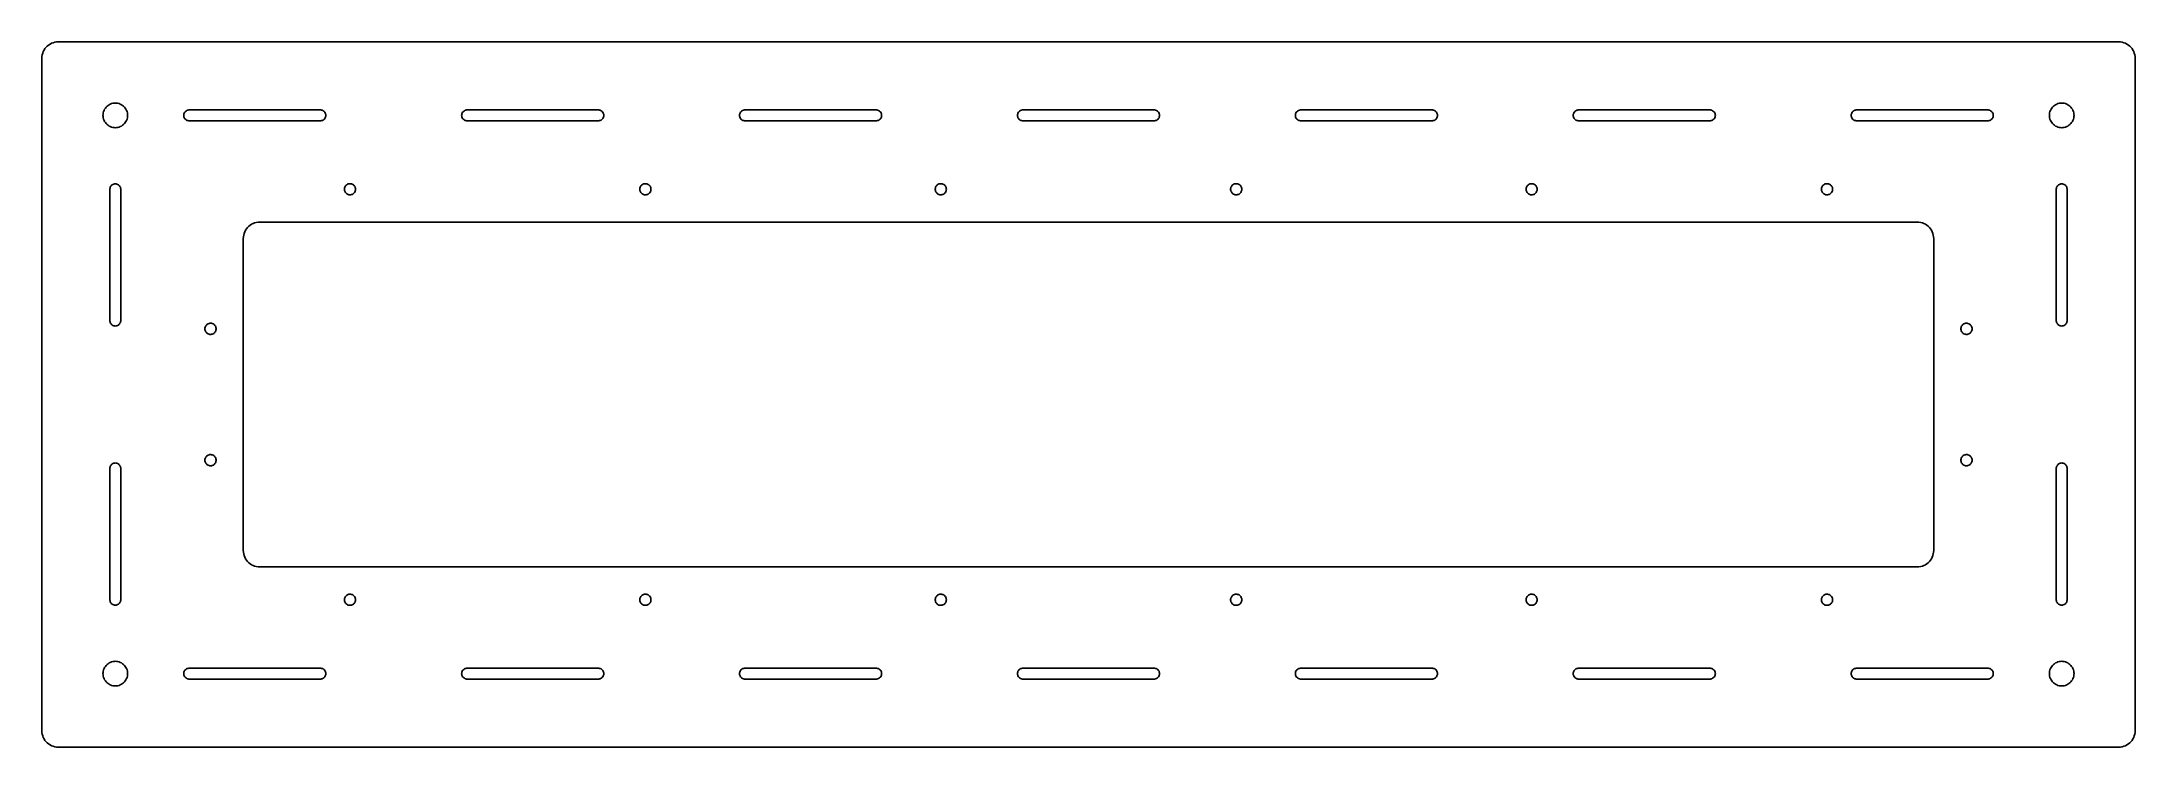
# Model space of a CAD drawing. Header units: metres. Extents: x -319 to 319, y -107 to 107.
import ezdxf

# ---------------------------------------------------------------- set-up
doc = ezdxf.new("R2010")
doc.units = ezdxf.units.M

msp = doc.modelspace()

# ---------------------------------------------------------------- linework, layer by layer
for p, q in [((-318.848, 102.898), (-318.875, 102.375)), ((-318.875, 102.375), (-318.875, -102.375)), ((-318.766, 103.415), (-318.848, 102.898)), ((-318.63, 103.92), (-318.766, 103.415)), ((-318.443, 104.409), (-318.63, 103.92)), ((-318.205, 104.875), (-318.443, 104.409)), ((-317.92, 105.314), (-318.205, 104.875)), ((-317.591, 105.721), (-317.92, 105.314)), ((-317.221, 106.091), (-317.591, 105.721)), ((-316.814, 106.42), (-317.221, 106.091)), ((-316.375, 106.705), (-316.814, 106.42)), ((-315.909, 106.943), (-316.375, 106.705)), ((-315.42, 107.13), (-315.909, 106.943)), ((-314.915, 107.266), (-315.42, 107.13)), ((-314.398, 107.348), (-314.915, 107.266)), ((-313.875, 107.375), (-314.398, 107.348)), ((313.875, 107.375), (-313.875, 107.375)), ((314.398, 107.348), (313.875, 107.375)), ((314.915, 107.266), (314.398, 107.348)), ((315.42, 107.13), (314.915, 107.266)), ((315.909, 106.943), (315.42, 107.13)), ((316.375, 106.705), (315.909, 106.943)), ((316.814, 106.42), (316.375, 106.705)), ((317.221, 106.091), (316.814, 106.42)), ((317.591, 105.721), (317.221, 106.091)), ((317.92, 105.314), (317.591, 105.721)), ((318.205, 104.875), (317.92, 105.314)), ((318.443, 104.409), (318.205, 104.875)), ((318.63, 103.92), (318.443, 104.409)), ((318.766, 103.415), (318.63, 103.92)), ((318.848, 102.898), (318.766, 103.415)), ((318.875, 102.375), (318.848, 102.898)), ((318.875, -102.375), (318.875, 102.375)), ((-300.25, 85), (-300.229, 85.392)), ((-300.229, 84.608), (-300.25, 85)), ((-300.229, 85.392), (-300.168, 85.7797)), ((-300.168, 84.2203), (-300.229, 84.608)), ((-300.168, 85.7797), (-300.066, 86.1588)), ((-300.066, 83.8412), (-300.168, 84.2203)), ((-300.066, 86.1588), (-299.926, 86.5253)), ((-299.926, 83.4747), (-300.066, 83.8412)), ((-299.926, 86.5253), (-299.748, 86.875)), ((-299.748, 83.125), (-299.926, 83.4747)), ((-299.748, 86.875), (-299.534, 87.2042)), ((-299.534, 82.7958), (-299.748, 83.125)), ((-299.534, 87.2042), (-299.287, 87.5092)), ((-299.287, 87.5092), (-299.009, 87.7868)), ((-299.009, 87.7868), (-298.704, 88.0338)), ((-298.704, 88.0338), (-298.375, 88.2476)), ((-298.375, 88.2476), (-298.025, 88.4258)), ((-298.025, 88.4258), (-297.659, 88.5665)), ((-297.659, 88.5665), (-297.28, 88.668)), ((-297.28, 88.668), (-296.892, 88.7294)), ((-296.892, 88.7294), (-296.5, 88.75)), ((-296.5, 88.75), (-296.108, 88.7294)), ((-296.108, 88.7294), (-295.72, 88.668)), ((-295.72, 88.668), (-295.341, 88.5665)), ((-295.341, 88.5665), (-294.975, 88.4258)), ((-294.975, 88.4258), (-294.625, 88.2476)), ((-294.625, 88.2476), (-294.296, 88.0338)), ((-294.296, 88.0338), (-293.991, 87.7868)), ((-293.991, 87.7868), (-293.713, 87.5092)), ((-293.713, 87.5092), (-293.466, 87.2042)), ((-293.466, 87.2042), (-293.252, 86.875)), ((-293.252, 83.125), (-293.466, 82.7958)), ((-293.252, 86.875), (-293.074, 86.5253)), ((-293.074, 83.4747), (-293.252, 83.125)), ((-293.074, 86.5253), (-292.934, 86.1588)), ((-292.934, 83.8412), (-293.074, 83.4747)), ((-292.934, 86.1588), (-292.832, 85.7797)), ((-292.832, 84.2203), (-292.934, 83.8412)), ((-292.832, 85.7797), (-292.771, 85.392)), ((-292.771, 84.608), (-292.832, 84.2203)), ((-292.771, 85.392), (-292.75, 85)), ((-292.75, 85), (-292.771, 84.608)), ((-275.65, 85), (-275.632, 85.2459)), ((-275.632, 84.7541), (-275.65, 85)), ((-275.632, 85.2459), (-275.577, 85.4863)), ((-275.577, 84.5137), (-275.632, 84.7541)), ((-275.577, 85.4863), (-275.487, 85.7159)), ((-275.487, 84.2841), (-275.577, 84.5137)), ((-275.487, 85.7159), (-275.363, 85.9295)), ((-275.363, 84.0705), (-275.487, 84.2841)), ((-275.363, 85.9295), (-275.21, 86.1223)), ((-275.21, 83.8777), (-275.363, 84.0705)), ((-275.21, 86.1223), (-275.029, 86.29)), ((-275.029, 83.71), (-275.21, 83.8777)), ((-275.029, 86.29), (-274.825, 86.4289)), ((-274.825, 83.5711), (-275.029, 83.71)), ((-274.825, 86.4289), (-274.603, 86.5359)), ((-274.603, 83.4641), (-274.825, 83.5711)), ((-274.603, 86.5359), (-274.367, 86.6086)), ((-274.367, 83.3914), (-274.603, 83.4641)), ((-274.367, 86.6086), (-274.123, 86.6454)), ((-274.123, 83.3546), (-274.367, 83.3914)), ((-274.123, 86.6454), (-233.877, 86.6454)), ((-233.877, 83.3546), (-274.123, 83.3546)), ((-233.877, 86.6454), (-233.633, 86.6086)), ((-233.633, 83.3914), (-233.877, 83.3546)), ((-233.633, 86.6086), (-233.397, 86.5359)), ((-233.397, 83.4641), (-233.633, 83.3914)), ((-233.397, 86.5359), (-233.175, 86.4289)), ((-233.175, 83.5711), (-233.397, 83.4641)), ((-233.175, 86.4289), (-232.971, 86.29)), ((-232.971, 83.71), (-233.175, 83.5711)), ((-232.971, 86.29), (-232.79, 86.1223)), ((-232.79, 83.8777), (-232.971, 83.71)), ((-232.79, 86.1223), (-232.637, 85.9295)), ((-232.637, 84.0705), (-232.79, 83.8777)), ((-232.637, 85.9295), (-232.513, 85.7159)), ((-232.513, 84.2841), (-232.637, 84.0705)), ((-232.513, 85.7159), (-232.423, 85.4863)), ((-232.423, 84.5137), (-232.513, 84.2841)), ((-232.423, 85.4863), (-232.368, 85.2459)), ((-232.368, 84.7541), (-232.423, 84.5137)), ((-232.368, 85.2459), (-232.35, 85)), ((-232.35, 85), (-232.368, 84.7541)), ((-190.983, 85), (-190.965, 85.2459)), ((-190.965, 84.7541), (-190.983, 85)), ((-190.965, 85.2459), (-190.91, 85.4863)), ((-190.91, 84.5137), (-190.965, 84.7541)), ((-190.91, 85.4863), (-190.82, 85.7159)), ((-190.82, 84.2841), (-190.91, 84.5137)), ((-190.82, 85.7159), (-190.697, 85.9295)), ((-190.697, 84.0705), (-190.82, 84.2841)), ((-190.697, 85.9295), (-190.543, 86.1223)), ((-190.543, 83.8777), (-190.697, 84.0705)), ((-190.543, 86.1223), (-190.362, 86.29)), ((-190.362, 83.71), (-190.543, 83.8777)), ((-190.362, 86.29), (-190.158, 86.4289)), ((-190.158, 83.5711), (-190.362, 83.71)), ((-190.158, 86.4289), (-189.936, 86.5359)), ((-189.936, 83.4641), (-190.158, 83.5711)), ((-189.936, 86.5359), (-189.701, 86.6086)), ((-189.701, 83.3914), (-189.936, 83.4641)), ((-189.701, 86.6086), (-189.457, 86.6454)), ((-189.457, 83.3546), (-189.701, 83.3914)), ((-189.457, 86.6454), (-149.21, 86.6454)), ((-149.21, 83.3546), (-189.457, 83.3546)), ((-149.21, 86.6454), (-148.966, 86.6086)), ((-148.966, 83.3914), (-149.21, 83.3546)), ((-148.966, 86.6086), (-148.731, 86.5359)), ((-148.731, 83.4641), (-148.966, 83.3914)), ((-148.731, 86.5359), (-148.508, 86.4289)), ((-148.508, 83.5711), (-148.731, 83.4641)), ((-148.508, 86.4289), (-148.305, 86.29)), ((-148.305, 83.71), (-148.508, 83.5711)), ((-148.305, 86.29), (-148.124, 86.1223)), ((-148.124, 83.8777), (-148.305, 83.71)), ((-148.124, 86.1223), (-147.97, 85.9295)), ((-147.97, 84.0705), (-148.124, 83.8777)), ((-147.97, 85.9295), (-147.847, 85.7159)), ((-147.847, 84.2841), (-147.97, 84.0705)), ((-147.847, 85.7159), (-147.757, 85.4863)), ((-147.757, 84.5137), (-147.847, 84.2841)), ((-147.757, 85.4863), (-147.702, 85.2459)), ((-147.702, 84.7541), (-147.757, 84.5137)), ((-147.702, 85.2459), (-147.683, 85)), ((-147.683, 85), (-147.702, 84.7541)), ((-106.317, 85), (-106.298, 85.2459)), ((-106.298, 84.7541), (-106.317, 85)), ((-106.298, 85.2459), (-106.243, 85.4863)), ((-106.243, 84.5137), (-106.298, 84.7541)), ((-106.243, 85.4863), (-106.153, 85.7159)), ((-106.153, 84.2841), (-106.243, 84.5137)), ((-106.153, 85.7159), (-106.03, 85.9295)), ((-106.03, 84.0705), (-106.153, 84.2841)), ((-106.03, 85.9295), (-105.876, 86.1223)), ((-105.876, 83.8777), (-106.03, 84.0705)), ((-105.876, 86.1223), (-105.695, 86.29)), ((-105.695, 83.71), (-105.876, 83.8777)), ((-105.695, 86.29), (-105.492, 86.4289)), ((-105.492, 83.5711), (-105.695, 83.71)), ((-105.492, 86.4289), (-105.269, 86.5359)), ((-105.269, 83.4641), (-105.492, 83.5711)), ((-105.269, 86.5359), (-105.034, 86.6086)), ((-105.034, 83.3914), (-105.269, 83.4641)), ((-105.034, 86.6086), (-104.79, 86.6454)), ((-104.79, 83.3546), (-105.034, 83.3914)), ((-104.79, 86.6454), (-64.5434, 86.6454)), ((-64.5434, 83.3546), (-104.79, 83.3546)), ((-64.5434, 86.6454), (-64.2995, 86.6086)), ((-64.2995, 83.3914), (-64.5434, 83.3546)), ((-64.2995, 86.6086), (-64.0638, 86.5359)), ((-64.0638, 83.4641), (-64.2995, 83.3914)), ((-64.0638, 86.5359), (-63.8417, 86.4289)), ((-63.8417, 83.5711), (-64.0638, 83.4641)), ((-63.8417, 86.4289), (-63.6379, 86.29)), ((-63.6379, 83.71), (-63.8417, 83.5711)), ((-63.6379, 86.29), (-63.4571, 86.1223)), ((-63.4571, 83.8777), (-63.6379, 83.71)), ((-63.4571, 86.1223), (-63.3034, 85.9295)), ((-63.3034, 84.0705), (-63.4571, 83.8777)), ((-63.3034, 85.9295), (-63.1801, 85.7159)), ((-63.1801, 84.2841), (-63.3034, 84.0705)), ((-63.1801, 85.7159), (-63.09, 85.4863)), ((-63.09, 84.5137), (-63.1801, 84.2841)), ((-63.09, 85.4863), (-63.0351, 85.2459)), ((-63.0351, 84.7541), (-63.09, 84.5137)), ((-63.0351, 85.2459), (-63.0167, 85)), ((-63.0167, 85), (-63.0351, 84.7541)), ((-21.65, 85), (-21.6316, 85.2459)), ((-21.6316, 84.7541), (-21.65, 85)), ((-21.6316, 85.2459), (-21.5767, 85.4863)), ((-21.5767, 84.5137), (-21.6316, 84.7541)), ((-21.5767, 85.4863), (-21.4866, 85.7159)), ((-21.4866, 84.2841), (-21.5767, 84.5137)), ((-21.4866, 85.7159), (-21.3633, 85.9295)), ((-21.3633, 84.0705), (-21.4866, 84.2841)), ((-21.3633, 85.9295), (-21.2095, 86.1223)), ((-21.2095, 83.8777), (-21.3633, 84.0705)), ((-21.2095, 86.1223), (-21.0287, 86.29)), ((-21.0287, 83.71), (-21.2095, 83.8777)), ((-21.0287, 86.29), (-20.825, 86.4289)), ((-20.825, 83.5711), (-21.0287, 83.71)), ((-20.825, 86.4289), (-20.6028, 86.5359)), ((-20.6028, 83.4641), (-20.825, 83.5711)), ((-20.6028, 86.5359), (-20.3672, 86.6086)), ((-20.3672, 83.3914), (-20.6028, 83.4641)), ((-20.3672, 86.6086), (-20.1233, 86.6454)), ((-20.1233, 83.3546), (-20.3672, 83.3914)), ((-20.1233, 86.6454), (20.1233, 86.6454)), ((20.1233, 83.3546), (-20.1233, 83.3546)), ((20.1233, 86.6454), (20.3672, 86.6086)), ((20.3672, 83.3914), (20.1233, 83.3546)), ((20.3672, 86.6086), (20.6028, 86.5359)), ((20.6028, 83.4641), (20.3672, 83.3914)), ((20.6028, 86.5359), (20.825, 86.4289)), ((20.825, 83.5711), (20.6028, 83.4641)), ((20.825, 86.4289), (21.0287, 86.29)), ((21.0287, 83.71), (20.825, 83.5711)), ((21.0287, 86.29), (21.2095, 86.1223)), ((21.2095, 83.8777), (21.0287, 83.71)), ((21.2095, 86.1223), (21.3633, 85.9295)), ((21.3633, 84.0705), (21.2095, 83.8777)), ((21.3633, 85.9295), (21.4866, 85.7159)), ((21.4866, 84.2841), (21.3633, 84.0705)), ((21.4866, 85.7159), (21.5767, 85.4863)), ((21.5767, 84.5137), (21.4866, 84.2841)), ((21.5767, 85.4863), (21.6316, 85.2459)), ((21.6316, 84.7541), (21.5767, 84.5137)), ((21.6316, 85.2459), (21.65, 85)), ((21.65, 85), (21.6316, 84.7541)), ((63.0167, 85), (63.0351, 85.2459)), ((63.0351, 84.7541), (63.0167, 85)), ((63.0351, 85.2459), (63.09, 85.4863)), ((63.09, 84.5137), (63.0351, 84.7541)), ((63.09, 85.4863), (63.1801, 85.7159)), ((63.1801, 84.2841), (63.09, 84.5137)), ((63.1801, 85.7159), (63.3034, 85.9295)), ((63.3034, 84.0705), (63.1801, 84.2841)), ((63.3034, 85.9295), (63.4571, 86.1223)), ((63.4571, 83.8777), (63.3034, 84.0705)), ((63.4571, 86.1223), (63.6379, 86.29)), ((63.6379, 83.71), (63.4571, 83.8777)), ((63.6379, 86.29), (63.8417, 86.4289)), ((63.8417, 83.5711), (63.6379, 83.71)), ((63.8417, 86.4289), (64.0638, 86.5359)), ((64.0638, 83.4641), (63.8417, 83.5711)), ((64.0638, 86.5359), (64.2995, 86.6086)), ((64.2995, 83.3914), (64.0638, 83.4641)), ((64.2995, 86.6086), (64.5434, 86.6454)), ((64.5434, 83.3546), (64.2995, 83.3914)), ((64.5434, 86.6454), (104.79, 86.6454)), ((104.79, 83.3546), (64.5434, 83.3546)), ((104.79, 86.6454), (105.034, 86.6086)), ((105.034, 83.3914), (104.79, 83.3546)), ((105.034, 86.6086), (105.269, 86.5359)), ((105.269, 83.4641), (105.034, 83.3914)), ((105.269, 86.5359), (105.492, 86.4289)), ((105.492, 83.5711), (105.269, 83.4641)), ((105.492, 86.4289), (105.695, 86.29)), ((105.695, 83.71), (105.492, 83.5711)), ((105.695, 86.29), (105.876, 86.1223)), ((105.876, 83.8777), (105.695, 83.71)), ((105.876, 86.1223), (106.03, 85.9295)), ((106.03, 84.0705), (105.876, 83.8777)), ((106.03, 85.9295), (106.153, 85.7159)), ((106.153, 84.2841), (106.03, 84.0705)), ((106.153, 85.7159), (106.243, 85.4863)), ((106.243, 84.5137), (106.153, 84.2841)), ((106.243, 85.4863), (106.298, 85.2459)), ((106.298, 84.7541), (106.243, 84.5137)), ((106.298, 85.2459), (106.317, 85)), ((106.317, 85), (106.298, 84.7541)), ((147.683, 85), (147.702, 85.2459)), ((147.702, 84.7541), (147.683, 85)), ((147.702, 85.2459), (147.757, 85.4863)), ((147.757, 84.5137), (147.702, 84.7541)), ((147.757, 85.4863), (147.847, 85.7159)), ((147.847, 84.2841), (147.757, 84.5137)), ((147.847, 85.7159), (147.97, 85.9295)), ((147.97, 84.0705), (147.847, 84.2841)), ((147.97, 85.9295), (148.124, 86.1223)), ((148.124, 83.8777), (147.97, 84.0705)), ((148.124, 86.1223), (148.305, 86.29)), ((148.305, 83.71), (148.124, 83.8777)), ((148.305, 86.29), (148.508, 86.4289)), ((148.508, 83.5711), (148.305, 83.71)), ((148.508, 86.4289), (148.731, 86.5359)), ((148.731, 83.4641), (148.508, 83.5711)), ((148.731, 86.5359), (148.966, 86.6086)), ((148.966, 83.3914), (148.731, 83.4641)), ((148.966, 86.6086), (149.21, 86.6454)), ((149.21, 83.3546), (148.966, 83.3914)), ((149.21, 86.6454), (189.457, 86.6454)), ((189.457, 83.3546), (149.21, 83.3546)), ((189.457, 86.6454), (189.701, 86.6086)), ((189.701, 83.3914), (189.457, 83.3546)), ((189.701, 86.6086), (189.936, 86.5359)), ((189.936, 83.4641), (189.701, 83.3914)), ((189.936, 86.5359), (190.158, 86.4289)), ((190.158, 83.5711), (189.936, 83.4641)), ((190.158, 86.4289), (190.362, 86.29)), ((190.362, 83.71), (190.158, 83.5711)), ((190.362, 86.29), (190.543, 86.1223)), ((190.543, 83.8777), (190.362, 83.71)), ((190.543, 86.1223), (190.697, 85.9295)), ((190.697, 84.0705), (190.543, 83.8777)), ((190.697, 85.9295), (190.82, 85.7159)), ((190.82, 84.2841), (190.697, 84.0705)), ((190.82, 85.7159), (190.91, 85.4863)), ((190.91, 84.5137), (190.82, 84.2841)), ((190.91, 85.4863), (190.965, 85.2459)), ((190.965, 84.7541), (190.91, 84.5137)), ((190.965, 85.2459), (190.983, 85)), ((190.983, 85), (190.965, 84.7541)), ((232.35, 85), (232.368, 85.2459)), ((232.368, 84.7541), (232.35, 85)), ((232.368, 85.2459), (232.423, 85.4863)), ((232.423, 84.5137), (232.368, 84.7541)), ((232.423, 85.4863), (232.513, 85.7159)), ((232.513, 84.2841), (232.423, 84.5137)), ((232.513, 85.7159), (232.637, 85.9295)), ((232.637, 84.0705), (232.513, 84.2841)), ((232.637, 85.9295), (232.79, 86.1223)), ((232.79, 83.8777), (232.637, 84.0705)), ((232.79, 86.1223), (232.971, 86.29)), ((232.971, 83.71), (232.79, 83.8777)), ((232.971, 86.29), (233.175, 86.4289)), ((233.175, 83.5711), (232.971, 83.71)), ((233.175, 86.4289), (233.397, 86.5359)), ((233.397, 83.4641), (233.175, 83.5711)), ((233.397, 86.5359), (233.633, 86.6086)), ((233.633, 83.3914), (233.397, 83.4641)), ((233.633, 86.6086), (233.877, 86.6454)), ((233.877, 83.3546), (233.633, 83.3914)), ((233.877, 86.6454), (274.123, 86.6454)), ((274.123, 83.3546), (233.877, 83.3546)), ((274.123, 86.6454), (274.367, 86.6086)), ((274.367, 83.3914), (274.123, 83.3546)), ((274.367, 86.6086), (274.603, 86.5359)), ((274.603, 83.4641), (274.367, 83.3914)), ((274.603, 86.5359), (274.825, 86.4289)), ((274.825, 83.5711), (274.603, 83.4641)), ((274.825, 86.4289), (275.029, 86.29)), ((275.029, 83.71), (274.825, 83.5711)), ((275.029, 86.29), (275.21, 86.1223)), ((275.21, 83.8777), (275.029, 83.71)), ((275.21, 86.1223), (275.363, 85.9295)), ((275.363, 84.0705), (275.21, 83.8777)), ((275.363, 85.9295), (275.487, 85.7159)), ((275.487, 84.2841), (275.363, 84.0705)), ((275.487, 85.7159), (275.577, 85.4863)), ((275.577, 84.5137), (275.487, 84.2841)), ((275.577, 85.4863), (275.632, 85.2459)), ((275.632, 84.7541), (275.577, 84.5137)), ((275.632, 85.2459), (275.65, 85)), ((275.65, 85), (275.632, 84.7541)), ((292.75, 85), (292.771, 85.392)), ((292.771, 84.608), (292.75, 85)), ((292.771, 85.392), (292.832, 85.7797)), ((292.832, 84.2203), (292.771, 84.608)), ((292.832, 85.7797), (292.934, 86.1588)), ((292.934, 83.8412), (292.832, 84.2203)), ((292.934, 86.1588), (293.074, 86.5253)), ((293.074, 83.4747), (292.934, 83.8412)), ((293.074, 86.5253), (293.252, 86.875)), ((293.252, 83.125), (293.074, 83.4747)), ((293.252, 86.875), (293.466, 87.2042)), ((293.466, 82.7958), (293.252, 83.125)), ((293.466, 87.2042), (293.713, 87.5092)), ((293.713, 87.5092), (293.991, 87.7868)), ((293.991, 87.7868), (294.296, 88.0338)), ((294.296, 88.0338), (294.625, 88.2476)), ((294.625, 88.2476), (294.975, 88.4258)), ((294.975, 88.4258), (295.341, 88.5665)), ((295.341, 88.5665), (295.72, 88.668)), ((295.72, 88.668), (296.108, 88.7294)), ((296.108, 88.7294), (296.5, 88.75)), ((296.5, 88.75), (296.892, 88.7294)), ((296.892, 88.7294), (297.28, 88.668)), ((297.28, 88.668), (297.659, 88.5665)), ((297.659, 88.5665), (298.025, 88.4258)), ((298.025, 88.4258), (298.375, 88.2476)), ((298.375, 88.2476), (298.704, 88.0338)), ((298.704, 88.0338), (299.009, 87.7868)), ((299.009, 87.7868), (299.287, 87.5092)), ((299.287, 87.5092), (299.534, 87.2042)), ((299.534, 87.2042), (299.748, 86.875)), ((299.748, 83.125), (299.534, 82.7958)), ((299.748, 86.875), (299.926, 86.5253)), ((299.926, 83.4747), (299.748, 83.125)), ((299.926, 86.5253), (300.066, 86.1588)), ((300.066, 83.8412), (299.926, 83.4747)), ((300.066, 86.1588), (300.168, 85.7797)), ((300.168, 84.2203), (300.066, 83.8412)), ((300.168, 85.7797), (300.229, 85.392)), ((300.229, 84.608), (300.168, 84.2203)), ((300.229, 85.392), (300.25, 85)), ((300.25, 85), (300.229, 84.608)), ((-299.287, 82.4908), (-299.534, 82.7958)), ((-299.009, 82.2132), (-299.287, 82.4908)), ((-298.704, 81.9662), (-299.009, 82.2132)), ((-298.375, 81.7524), (-298.704, 81.9662)), ((-298.025, 81.5742), (-298.375, 81.7524)), ((-297.659, 81.4335), (-298.025, 81.5742)), ((-297.28, 81.3319), (-297.659, 81.4335)), ((-296.892, 81.2705), (-297.28, 81.3319)), ((-296.5, 81.25), (-296.892, 81.2705)), ((-296.108, 81.2705), (-296.5, 81.25)), ((-295.72, 81.3319), (-296.108, 81.2705)), ((-295.341, 81.4335), (-295.72, 81.3319)), ((-294.975, 81.5742), (-295.341, 81.4335)), ((-294.625, 81.7524), (-294.975, 81.5742)), ((-294.296, 81.9662), (-294.625, 81.7524)), ((-293.991, 82.2132), (-294.296, 81.9662)), ((-293.713, 82.4908), (-293.991, 82.2132)), ((-293.466, 82.7958), (-293.713, 82.4908)), ((293.713, 82.4908), (293.466, 82.7958)), ((293.991, 82.2132), (293.713, 82.4908)), ((294.296, 81.9662), (293.991, 82.2132)), ((294.625, 81.7524), (294.296, 81.9662)), ((294.975, 81.5742), (294.625, 81.7524)), ((295.341, 81.4335), (294.975, 81.5742)), ((295.72, 81.3319), (295.341, 81.4335)), ((296.108, 81.2705), (295.72, 81.3319)), ((296.5, 81.25), (296.108, 81.2705)), ((296.892, 81.2705), (296.5, 81.25)), ((297.28, 81.3319), (296.892, 81.2705)), ((297.659, 81.4335), (297.28, 81.3319)), ((298.025, 81.5742), (297.659, 81.4335)), ((298.375, 81.7524), (298.025, 81.5742)), ((298.704, 81.9662), (298.375, 81.7524)), ((299.009, 82.2132), (298.704, 81.9662)), ((299.287, 82.4908), (299.009, 82.2132)), ((299.534, 82.7958), (299.287, 82.4908)), ((-297.622, 63.7095), (-297.429, 63.8633)), ((-297.429, 63.8633), (-297.216, 63.9866)), ((-297.216, 63.9866), (-296.986, 64.0767)), ((-296.986, 64.0767), (-296.746, 64.1316)), ((-296.746, 64.1316), (-296.5, 64.15)), ((-296.5, 64.15), (-296.254, 64.1316)), ((-296.254, 64.1316), (-296.014, 64.0767)), ((-296.014, 64.0767), (-295.784, 63.9866)), ((-295.784, 63.9866), (-295.571, 63.8633)), ((-295.571, 63.8633), (-295.378, 63.7095)), ((-226.18, 63.7238), (-225.989, 63.8826)), ((-225.989, 63.8826), (-225.777, 64.0119)), ((-225.777, 64.0119), (-225.549, 64.1089)), ((-225.549, 64.1089), (-225.309, 64.1717)), ((-225.309, 64.1717), (-225.062, 64.1989)), ((-225.062, 64.1989), (-224.814, 64.1898)), ((-224.814, 64.1898), (-224.57, 64.1447)), ((-224.57, 64.1447), (-224.335, 64.0646)), ((-224.335, 64.0646), (-224.114, 63.9511)), ((-224.114, 63.9511), (-223.913, 63.8067)), ((-223.913, 63.8067), (-223.734, 63.6344)), ((-136.18, 63.7238), (-135.989, 63.8826)), ((-135.989, 63.8826), (-135.777, 64.0119)), ((-135.777, 64.0119), (-135.549, 64.1089)), ((-135.549, 64.1089), (-135.309, 64.1717)), ((-135.309, 64.1717), (-135.062, 64.1989)), ((-135.062, 64.1989), (-134.814, 64.1898)), ((-134.814, 64.1898), (-134.57, 64.1447)), ((-134.57, 64.1447), (-134.335, 64.0646)), ((-134.335, 64.0646), (-134.114, 63.9511)), ((-134.114, 63.9511), (-133.913, 63.8067)), ((-133.913, 63.8067), (-133.734, 63.6344)), ((-46.1799, 63.7238), (-45.9892, 63.8826)), ((-45.9892, 63.8826), (-45.7773, 64.0119)), ((-45.7773, 64.0119), (-45.5489, 64.1089)), ((-45.5489, 64.1089), (-45.3088, 64.1717)), ((-45.3088, 64.1717), (-45.0621, 64.1989)), ((-45.0621, 64.1989), (-44.8141, 64.1898)), ((-44.8141, 64.1898), (-44.57, 64.1447)), ((-44.57, 64.1447), (-44.3351, 64.0646)), ((-44.3351, 64.0646), (-44.1144, 63.9511)), ((-44.1144, 63.9511), (-43.9126, 63.8067)), ((-43.9126, 63.8067), (-43.7339, 63.6344)), ((43.8201, 63.7238), (44.0108, 63.8826)), ((44.0108, 63.8826), (44.2227, 64.0119)), ((44.2227, 64.0119), (44.4511, 64.1089)), ((44.4511, 64.1089), (44.6912, 64.1717)), ((44.6912, 64.1717), (44.9379, 64.1989)), ((44.9379, 64.1989), (45.1859, 64.1898)), ((45.1859, 64.1898), (45.43, 64.1447)), ((45.43, 64.1447), (45.6649, 64.0646)), ((45.6649, 64.0646), (45.8856, 63.9511)), ((45.8856, 63.9511), (46.0874, 63.8067)), ((46.0874, 63.8067), (46.2661, 63.6344)), ((133.82, 63.7238), (134.011, 63.8826)), ((134.011, 63.8826), (134.223, 64.0119)), ((134.223, 64.0119), (134.451, 64.1089)), ((134.451, 64.1089), (134.691, 64.1717)), ((134.691, 64.1717), (134.938, 64.1989)), ((134.938, 64.1989), (135.186, 64.1898)), ((135.186, 64.1898), (135.43, 64.1447)), ((135.43, 64.1447), (135.665, 64.0646)), ((135.665, 64.0646), (135.886, 63.9511)), ((135.886, 63.9511), (136.087, 63.8067)), ((136.087, 63.8067), (136.266, 63.6344)), ((223.82, 63.7238), (224.011, 63.8826)), ((224.011, 63.8826), (224.223, 64.0119)), ((224.223, 64.0119), (224.451, 64.1089)), ((224.451, 64.1089), (224.691, 64.1717)), ((224.691, 64.1717), (224.938, 64.1989)), ((224.938, 64.1989), (225.186, 64.1898)), ((225.186, 64.1898), (225.43, 64.1447)), ((225.43, 64.1447), (225.665, 64.0646)), ((225.665, 64.0646), (225.886, 63.9511)), ((225.886, 63.9511), (226.087, 63.8067)), ((226.087, 63.8067), (226.266, 63.6344)), ((295.378, 63.7095), (295.571, 63.8633)), ((295.571, 63.8633), (295.784, 63.9866)), ((295.784, 63.9866), (296.014, 64.0767)), ((296.014, 64.0767), (296.254, 64.1316)), ((296.254, 64.1316), (296.5, 64.15)), ((296.5, 64.15), (296.746, 64.1316)), ((296.746, 64.1316), (296.986, 64.0767)), ((296.986, 64.0767), (297.216, 63.9866)), ((297.216, 63.9866), (297.429, 63.8633)), ((297.429, 63.8633), (297.622, 63.7095)), ((-298.145, 62.6233), (-298.109, 62.8672)), ((-298.145, 22.3767), (-298.145, 62.6233)), ((-298.109, 62.8672), (-298.036, 63.1028)), ((-298.036, 63.1028), (-297.929, 63.325)), ((-297.929, 63.325), (-297.79, 63.5287)), ((-297.79, 63.5287), (-297.622, 63.7095)), ((-295.378, 63.7095), (-295.21, 63.5287)), ((-295.21, 63.5287), (-295.071, 63.325)), ((-295.071, 63.325), (-294.964, 63.1028)), ((-294.964, 63.1028), (-294.891, 62.8672)), ((-294.891, 62.8672), (-294.855, 62.6233)), ((-294.855, 62.6233), (-294.855, 22.3767)), ((-226.695, 62.6241), (-226.659, 62.8696)), ((-226.695, 62.3759), (-226.695, 62.6241)), ((-226.659, 62.1304), (-226.695, 62.3759)), ((-226.659, 62.8696), (-226.588, 63.1073)), ((-226.588, 61.8927), (-226.659, 62.1304)), ((-226.588, 63.1073), (-226.482, 63.332)), ((-226.482, 61.668), (-226.588, 61.8927)), ((-226.482, 63.332), (-226.346, 63.539)), ((-226.346, 61.461), (-226.482, 61.668)), ((-226.346, 63.539), (-226.18, 63.7238)), ((-226.18, 61.2762), (-226.346, 61.461)), ((-225.989, 61.1174), (-226.18, 61.2762)), ((-225.777, 60.9881), (-225.989, 61.1174)), ((-225.549, 60.8911), (-225.777, 60.9881)), ((-225.309, 60.8283), (-225.549, 60.8911)), ((-225.062, 60.8011), (-225.309, 60.8283)), ((-224.814, 60.8102), (-225.062, 60.8011)), ((-224.57, 60.8553), (-224.814, 60.8102)), ((-224.335, 60.9354), (-224.57, 60.8553)), ((-224.114, 61.0489), (-224.335, 60.9354)), ((-223.913, 61.1933), (-224.114, 61.0489)), ((-223.734, 61.3656), (-223.913, 61.1933)), ((-223.734, 63.6344), (-223.582, 63.438)), ((-223.582, 61.562), (-223.734, 61.3656)), ((-223.582, 63.438), (-223.461, 63.2216)), ((-223.461, 61.7784), (-223.582, 61.562)), ((-223.461, 63.2216), (-223.372, 62.9898)), ((-223.372, 62.0102), (-223.461, 61.7784)), ((-223.372, 62.9898), (-223.318, 62.7475)), ((-223.318, 62.2525), (-223.372, 62.0102)), ((-223.318, 62.7475), (-223.3, 62.5)), ((-223.3, 62.5), (-223.318, 62.2525)), ((-136.695, 62.6241), (-136.659, 62.8696)), ((-136.695, 62.3759), (-136.695, 62.6241)), ((-136.659, 62.1304), (-136.695, 62.3759)), ((-136.659, 62.8696), (-136.588, 63.1073)), ((-136.588, 61.8927), (-136.659, 62.1304)), ((-136.588, 63.1073), (-136.482, 63.332)), ((-136.482, 61.668), (-136.588, 61.8927)), ((-136.482, 63.332), (-136.346, 63.539)), ((-136.346, 61.461), (-136.482, 61.668)), ((-136.346, 63.539), (-136.18, 63.7238)), ((-136.18, 61.2762), (-136.346, 61.461)), ((-135.989, 61.1174), (-136.18, 61.2762)), ((-135.777, 60.9881), (-135.989, 61.1174)), ((-135.549, 60.8911), (-135.777, 60.9881)), ((-135.309, 60.8283), (-135.549, 60.8911)), ((-135.062, 60.8011), (-135.309, 60.8283)), ((-134.814, 60.8102), (-135.062, 60.8011)), ((-134.57, 60.8553), (-134.814, 60.8102)), ((-134.335, 60.9354), (-134.57, 60.8553)), ((-134.114, 61.0489), (-134.335, 60.9354)), ((-133.913, 61.1933), (-134.114, 61.0489)), ((-133.734, 61.3656), (-133.913, 61.1933)), ((-133.734, 63.6344), (-133.582, 63.438)), ((-133.582, 61.562), (-133.734, 61.3656)), ((-133.582, 63.438), (-133.461, 63.2216)), ((-133.461, 61.7784), (-133.582, 61.562)), ((-133.461, 63.2216), (-133.372, 62.9898)), ((-133.372, 62.0102), (-133.461, 61.7784)), ((-133.372, 62.9898), (-133.318, 62.7475)), ((-133.318, 62.2525), (-133.372, 62.0102)), ((-133.318, 62.7475), (-133.3, 62.5)), ((-133.3, 62.5), (-133.318, 62.2525)), ((-46.6955, 62.6241), (-46.6593, 62.8696)), ((-46.6955, 62.3759), (-46.6955, 62.6241)), ((-46.6593, 62.1304), (-46.6955, 62.3759)), ((-46.6593, 62.8696), (-46.5878, 63.1073)), ((-46.5878, 61.8927), (-46.6593, 62.1304)), ((-46.5878, 63.1073), (-46.4825, 63.332)), ((-46.4825, 61.668), (-46.5878, 61.8927)), ((-46.4825, 63.332), (-46.3455, 63.539)), ((-46.3455, 61.461), (-46.4825, 61.668)), ((-46.3455, 63.539), (-46.1799, 63.7238)), ((-46.1799, 61.2762), (-46.3455, 61.461)), ((-45.9892, 61.1174), (-46.1799, 61.2762)), ((-45.7773, 60.9881), (-45.9892, 61.1174)), ((-45.5489, 60.8911), (-45.7773, 60.9881)), ((-45.3088, 60.8283), (-45.5489, 60.8911)), ((-45.0621, 60.8011), (-45.3088, 60.8283)), ((-44.8141, 60.8102), (-45.0621, 60.8011)), ((-44.57, 60.8553), (-44.8141, 60.8102)), ((-44.3351, 60.9354), (-44.57, 60.8553)), ((-44.1144, 61.0489), (-44.3351, 60.9354)), ((-43.9126, 61.1933), (-44.1144, 61.0489)), ((-43.7339, 61.3656), (-43.9126, 61.1933)), ((-43.7339, 63.6344), (-43.5822, 63.438)), ((-43.5822, 61.562), (-43.7339, 61.3656)), ((-43.5822, 63.438), (-43.4607, 63.2216)), ((-43.4607, 61.7784), (-43.5822, 61.562)), ((-43.4607, 63.2216), (-43.3721, 62.9898)), ((-43.3721, 62.0102), (-43.4607, 61.7784)), ((-43.3721, 62.9898), (-43.3181, 62.7475)), ((-43.3181, 62.2525), (-43.3721, 62.0102)), ((-43.3181, 62.7475), (-43.3, 62.5)), ((-43.3, 62.5), (-43.3181, 62.2525)), ((43.3045, 62.6241), (43.3407, 62.8696)), ((43.3045, 62.3759), (43.3045, 62.6241)), ((43.3407, 62.1304), (43.3045, 62.3759)), ((43.3407, 62.8696), (43.4122, 63.1073)), ((43.4122, 61.8927), (43.3407, 62.1304)), ((43.4122, 63.1073), (43.5175, 63.332)), ((43.5175, 61.668), (43.4122, 61.8927)), ((43.5175, 63.332), (43.6544, 63.539)), ((43.6544, 61.461), (43.5175, 61.668)), ((43.6544, 63.539), (43.8201, 63.7238)), ((43.8201, 61.2762), (43.6544, 61.461)), ((44.0108, 61.1174), (43.8201, 61.2762)), ((44.2227, 60.9881), (44.0108, 61.1174)), ((44.4511, 60.8911), (44.2227, 60.9881)), ((44.6912, 60.8283), (44.4511, 60.8911)), ((44.9379, 60.8011), (44.6912, 60.8283)), ((45.1859, 60.8102), (44.9379, 60.8011)), ((45.43, 60.8553), (45.1859, 60.8102)), ((45.6649, 60.9354), (45.43, 60.8553)), ((45.8856, 61.0489), (45.6649, 60.9354)), ((46.0874, 61.1933), (45.8856, 61.0489)), ((46.2661, 61.3656), (46.0874, 61.1933)), ((46.2661, 63.6344), (46.4178, 63.438)), ((46.4178, 61.562), (46.2661, 61.3656)), ((46.4178, 63.438), (46.5393, 63.2216)), ((46.5393, 61.7784), (46.4178, 61.562)), ((46.5393, 63.2216), (46.6279, 62.9898)), ((46.6279, 62.0102), (46.5393, 61.7784)), ((46.6279, 62.9898), (46.6819, 62.7475)), ((46.6819, 62.2525), (46.6279, 62.0102)), ((46.6819, 62.7475), (46.7, 62.5)), ((46.7, 62.5), (46.6819, 62.2525)), ((133.305, 62.6241), (133.341, 62.8696)), ((133.305, 62.3759), (133.305, 62.6241)), ((133.341, 62.1304), (133.305, 62.3759)), ((133.341, 62.8696), (133.412, 63.1073)), ((133.412, 61.8927), (133.341, 62.1304)), ((133.412, 63.1073), (133.518, 63.332)), ((133.518, 61.668), (133.412, 61.8927)), ((133.518, 63.332), (133.654, 63.539)), ((133.654, 61.461), (133.518, 61.668)), ((133.654, 63.539), (133.82, 63.7238)), ((133.82, 61.2762), (133.654, 61.461)), ((134.011, 61.1174), (133.82, 61.2762)), ((134.223, 60.9881), (134.011, 61.1174)), ((134.451, 60.8911), (134.223, 60.9881)), ((134.691, 60.8283), (134.451, 60.8911)), ((134.938, 60.8011), (134.691, 60.8283)), ((135.186, 60.8102), (134.938, 60.8011)), ((135.43, 60.8553), (135.186, 60.8102)), ((135.665, 60.9354), (135.43, 60.8553)), ((135.886, 61.0489), (135.665, 60.9354)), ((136.087, 61.1933), (135.886, 61.0489)), ((136.266, 61.3656), (136.087, 61.1933)), ((136.266, 63.6344), (136.418, 63.438)), ((136.418, 61.562), (136.266, 61.3656)), ((136.418, 63.438), (136.539, 63.2216)), ((136.539, 61.7784), (136.418, 61.562)), ((136.539, 63.2216), (136.628, 62.9898)), ((136.628, 62.0102), (136.539, 61.7784)), ((136.628, 62.9898), (136.682, 62.7475)), ((136.682, 62.2525), (136.628, 62.0102)), ((136.682, 62.7475), (136.7, 62.5)), ((136.7, 62.5), (136.682, 62.2525)), ((223.305, 62.6241), (223.341, 62.8696)), ((223.305, 62.3759), (223.305, 62.6241)), ((223.341, 62.1304), (223.305, 62.3759)), ((223.341, 62.8696), (223.412, 63.1073)), ((223.412, 61.8927), (223.341, 62.1304)), ((223.412, 63.1073), (223.518, 63.332)), ((223.518, 61.668), (223.412, 61.8927)), ((223.518, 63.332), (223.654, 63.539)), ((223.654, 61.461), (223.518, 61.668)), ((223.654, 63.539), (223.82, 63.7238)), ((223.82, 61.2762), (223.654, 61.461)), ((224.011, 61.1174), (223.82, 61.2762)), ((224.223, 60.9881), (224.011, 61.1174)), ((224.451, 60.8911), (224.223, 60.9881)), ((224.691, 60.8283), (224.451, 60.8911)), ((224.938, 60.8011), (224.691, 60.8283)), ((225.186, 60.8102), (224.938, 60.8011)), ((225.43, 60.8553), (225.186, 60.8102)), ((225.665, 60.9354), (225.43, 60.8553)), ((225.886, 61.0489), (225.665, 60.9354)), ((226.087, 61.1933), (225.886, 61.0489)), ((226.266, 61.3656), (226.087, 61.1933)), ((226.266, 63.6344), (226.418, 63.438)), ((226.418, 61.562), (226.266, 61.3656)), ((226.418, 63.438), (226.539, 63.2216)), ((226.539, 61.7784), (226.418, 61.562)), ((226.539, 63.2216), (226.628, 62.9898)), ((226.628, 62.0102), (226.539, 61.7784)), ((226.628, 62.9898), (226.682, 62.7475)), ((226.682, 62.2525), (226.628, 62.0102)), ((226.682, 62.7475), (226.7, 62.5)), ((226.7, 62.5), (226.682, 62.2525)), ((294.855, 62.6233), (294.891, 62.8672)), ((294.855, 22.3767), (294.855, 62.6233)), ((294.891, 62.8672), (294.964, 63.1028)), ((294.964, 63.1028), (295.071, 63.325)), ((295.071, 63.325), (295.21, 63.5287)), ((295.21, 63.5287), (295.378, 63.7095)), ((297.622, 63.7095), (297.79, 63.5287)), ((297.79, 63.5287), (297.929, 63.325)), ((297.929, 63.325), (298.036, 63.1028)), ((298.036, 63.1028), (298.109, 62.8672)), ((298.109, 62.8672), (298.145, 62.6233)), ((298.145, 62.6233), (298.145, 22.3767)), ((-256.216, 50.8457), (-255.846, 51.2157)), ((-255.846, 51.2157), (-255.439, 51.5451)), ((-255.439, 51.5451), (-255, 51.8301)), ((-255, 51.8301), (-254.534, 52.0677)), ((-254.534, 52.0677), (-254.045, 52.2553)), ((-254.045, 52.2553), (-253.54, 52.3907)), ((-253.54, 52.3907), (-253.023, 52.4726)), ((-253.023, 52.4726), (-252.5, 52.5)), ((-252.5, 52.5), (252.5, 52.5)), ((252.5, 52.5), (253.023, 52.4726)), ((253.023, 52.4726), (253.54, 52.3907)), ((253.54, 52.3907), (254.045, 52.2553)), ((254.045, 52.2553), (254.534, 52.0677)), ((254.534, 52.0677), (255, 51.8301)), ((255, 51.8301), (255.439, 51.5451)), ((255.439, 51.5451), (255.846, 51.2157)), ((255.846, 51.2157), (256.216, 50.8457)), ((-257.5, 47.5), (-257.473, 48.0226)), ((-257.5, -47.5), (-257.5, 47.5)), ((-257.473, 48.0226), (-257.391, 48.5396)), ((-257.391, 48.5396), (-257.255, 49.0451)), ((-257.255, 49.0451), (-257.068, 49.5337)), ((-257.068, 49.5337), (-256.83, 50)), ((-256.83, 50), (-256.545, 50.4389)), ((-256.545, 50.4389), (-256.216, 50.8457)), ((256.216, 50.8457), (256.545, 50.4389)), ((256.545, 50.4389), (256.83, 50)), ((256.83, 50), (257.068, 49.5337)), ((257.068, 49.5337), (257.255, 49.0451)), ((257.255, 49.0451), (257.391, 48.5396)), ((257.391, 48.5396), (257.473, 48.0226)), ((257.473, 48.0226), (257.5, 47.5)), ((257.5, 47.5), (257.5, -47.5)), ((-298.109, 22.1328), (-298.145, 22.3767)), ((-298.036, 21.8972), (-298.109, 22.1328)), ((-297.929, 21.675), (-298.036, 21.8972)), ((-297.79, 21.4712), (-297.929, 21.675)), ((-297.622, 21.2905), (-297.79, 21.4712)), ((-297.429, 21.1367), (-297.622, 21.2905)), ((-297.216, 21.0134), (-297.429, 21.1367)), ((-296.986, 20.9233), (-297.216, 21.0134)), ((-296.746, 20.8684), (-296.986, 20.9233)), ((-296.5, 20.85), (-296.746, 20.8684)), ((-296.254, 20.8684), (-296.5, 20.85)), ((-296.014, 20.9233), (-296.254, 20.8684)), ((-295.784, 21.0134), (-296.014, 20.9233)), ((-295.571, 21.1367), (-295.784, 21.0134)), ((-295.378, 21.2905), (-295.571, 21.1367)), ((-295.21, 21.4712), (-295.378, 21.2905)), ((-295.071, 21.675), (-295.21, 21.4712)), ((-294.964, 21.8972), (-295.071, 21.675)), ((-294.891, 22.1328), (-294.964, 21.8972)), ((-294.855, 22.3767), (-294.891, 22.1328)), ((-269.2, 20), (-269.182, 20.2475)), ((-269.182, 19.7525), (-269.2, 20)), ((-269.182, 20.2475), (-269.128, 20.4898)), ((-269.128, 19.5102), (-269.182, 19.7525)), ((-269.128, 20.4898), (-269.039, 20.7216)), ((-269.039, 19.2784), (-269.128, 19.5102)), ((-269.039, 20.7216), (-268.918, 20.938)), ((-268.918, 19.062), (-269.039, 19.2784)), ((-268.918, 20.938), (-268.766, 21.1344)), ((-268.766, 21.1344), (-268.587, 21.3067)), ((-268.587, 21.3067), (-268.386, 21.4511)), ((-268.386, 21.4511), (-268.165, 21.5646)), ((-268.165, 21.5646), (-267.93, 21.6447)), ((-267.93, 21.6447), (-267.686, 21.6898)), ((-267.686, 21.6898), (-267.438, 21.6989)), ((-267.438, 21.6989), (-267.191, 21.6717)), ((-267.191, 21.6717), (-266.951, 21.6089)), ((-266.951, 21.6089), (-266.723, 21.5119)), ((-266.723, 21.5119), (-266.511, 21.3826)), ((-266.511, 21.3826), (-266.32, 21.2238)), ((-266.32, 21.2238), (-266.154, 21.039)), ((-266.154, 21.039), (-266.018, 20.832)), ((-266.018, 19.168), (-266.154, 18.961)), ((-266.018, 20.832), (-265.912, 20.6073)), ((-265.912, 19.3927), (-266.018, 19.168)), ((-265.912, 20.6073), (-265.841, 20.3696)), ((-265.841, 19.6304), (-265.912, 19.3927)), ((-265.841, 20.3696), (-265.805, 20.1241)), ((-265.805, 19.8759), (-265.841, 19.6304)), ((-265.805, 20.1241), (-265.805, 19.8759)), ((265.805, 20.1241), (265.841, 20.3696)), ((265.805, 19.8759), (265.805, 20.1241)), ((265.841, 19.6304), (265.805, 19.8759)), ((265.841, 20.3696), (265.912, 20.6073)), ((265.912, 19.3927), (265.841, 19.6304)), ((265.912, 20.6073), (266.018, 20.832)), ((266.018, 19.168), (265.912, 19.3927)), ((266.018, 20.832), (266.154, 21.039)), ((266.154, 18.961), (266.018, 19.168)), ((266.154, 21.039), (266.32, 21.2238)), ((266.32, 21.2238), (266.511, 21.3826)), ((266.511, 21.3826), (266.723, 21.5119)), ((266.723, 21.5119), (266.951, 21.6089)), ((266.951, 21.6089), (267.191, 21.6717)), ((267.191, 21.6717), (267.438, 21.6989)), ((267.438, 21.6989), (267.686, 21.6898)), ((267.686, 21.6898), (267.93, 21.6447)), ((267.93, 21.6447), (268.165, 21.5646)), ((268.165, 21.5646), (268.386, 21.4511)), ((268.386, 21.4511), (268.587, 21.3067)), ((268.587, 21.3067), (268.766, 21.1344)), ((268.766, 21.1344), (268.918, 20.938)), ((268.918, 20.938), (269.039, 20.7216)), ((269.039, 19.2784), (268.918, 19.062)), ((269.039, 20.7216), (269.128, 20.4898)), ((269.128, 19.5102), (269.039, 19.2784)), ((269.128, 20.4898), (269.182, 20.2475)), ((269.182, 19.7525), (269.128, 19.5102)), ((269.182, 20.2475), (269.2, 20)), ((269.2, 20), (269.182, 19.7525)), ((294.891, 22.1328), (294.855, 22.3767)), ((294.964, 21.8972), (294.891, 22.1328)), ((295.071, 21.675), (294.964, 21.8972)), ((295.21, 21.4712), (295.071, 21.675)), ((295.378, 21.2905), (295.21, 21.4712)), ((295.571, 21.1367), (295.378, 21.2905)), ((295.784, 21.0134), (295.571, 21.1367)), ((296.014, 20.9233), (295.784, 21.0134)), ((296.254, 20.8684), (296.014, 20.9233)), ((296.5, 20.85), (296.254, 20.8684)), ((296.746, 20.8684), (296.5, 20.85)), ((296.986, 20.9233), (296.746, 20.8684)), ((297.216, 21.0134), (296.986, 20.9233)), ((297.429, 21.1367), (297.216, 21.0134)), ((297.622, 21.2905), (297.429, 21.1367)), ((297.79, 21.4712), (297.622, 21.2905)), ((297.929, 21.675), (297.79, 21.4712)), ((298.036, 21.8972), (297.929, 21.675)), ((298.109, 22.1328), (298.036, 21.8972)), ((298.145, 22.3767), (298.109, 22.1328)), ((-268.766, 18.8656), (-268.918, 19.062)), ((-268.587, 18.6933), (-268.766, 18.8656)), ((-268.386, 18.5489), (-268.587, 18.6933)), ((-268.165, 18.4354), (-268.386, 18.5489)), ((-267.93, 18.3553), (-268.165, 18.4354)), ((-267.686, 18.3102), (-267.93, 18.3553)), ((-267.438, 18.3011), (-267.686, 18.3102)), ((-267.191, 18.3283), (-267.438, 18.3011)), ((-266.951, 18.3911), (-267.191, 18.3283)), ((-266.723, 18.4881), (-266.951, 18.3911)), ((-266.511, 18.6174), (-266.723, 18.4881)), ((-266.32, 18.7762), (-266.511, 18.6174)), ((-266.154, 18.961), (-266.32, 18.7762)), ((266.32, 18.7762), (266.154, 18.961)), ((266.511, 18.6174), (266.32, 18.7762)), ((266.723, 18.4881), (266.511, 18.6174)), ((266.951, 18.3911), (266.723, 18.4881)), ((267.191, 18.3283), (266.951, 18.3911)), ((267.438, 18.3011), (267.191, 18.3283)), ((267.686, 18.3102), (267.438, 18.3011)), ((267.93, 18.3553), (267.686, 18.3102)), ((268.165, 18.4354), (267.93, 18.3553)), ((268.386, 18.5489), (268.165, 18.4354)), ((268.587, 18.6933), (268.386, 18.5489)), ((268.766, 18.8656), (268.587, 18.6933)), ((268.918, 19.062), (268.766, 18.8656)), ((-269.039, -19.2784), (-268.918, -19.062)), ((-268.918, -19.062), (-268.766, -18.8656)), ((-268.766, -18.8656), (-268.587, -18.6933)), ((-268.587, -18.6933), (-268.386, -18.5489)), ((-268.386, -18.5489), (-268.165, -18.4354)), ((-268.165, -18.4354), (-267.93, -18.3553)), ((-267.93, -18.3553), (-267.686, -18.3102)), ((-267.686, -18.3102), (-267.438, -18.3011)), ((-267.438, -18.3011), (-267.191, -18.3283)), ((-267.191, -18.3283), (-266.951, -18.3911)), ((-266.951, -18.3911), (-266.723, -18.4881)), ((-266.723, -18.4881), (-266.511, -18.6174)), ((-266.511, -18.6174), (-266.32, -18.7762)), ((-266.32, -18.7762), (-266.154, -18.961)), ((-266.154, -18.961), (-266.018, -19.168)), ((266.018, -19.168), (266.154, -18.961)), ((266.154, -18.961), (266.32, -18.7762)), ((266.32, -18.7762), (266.511, -18.6174)), ((266.511, -18.6174), (266.723, -18.4881)), ((266.723, -18.4881), (266.951, -18.3911)), ((266.951, -18.3911), (267.191, -18.3283)), ((267.191, -18.3283), (267.438, -18.3011)), ((267.438, -18.3011), (267.686, -18.3102)), ((267.686, -18.3102), (267.93, -18.3553)), ((267.93, -18.3553), (268.165, -18.4354)), ((268.165, -18.4354), (268.386, -18.5489)), ((268.386, -18.5489), (268.587, -18.6933)), ((268.587, -18.6933), (268.766, -18.8656)), ((268.766, -18.8656), (268.918, -19.062)), ((268.918, -19.062), (269.039, -19.2784)), ((-298.145, -22.3767), (-298.109, -22.1328)), ((-298.145, -62.6233), (-298.145, -22.3767)), ((-298.109, -22.1328), (-298.036, -21.8972)), ((-298.036, -21.8972), (-297.929, -21.675)), ((-297.929, -21.675), (-297.79, -21.4712)), ((-297.79, -21.4712), (-297.622, -21.2905)), ((-297.622, -21.2905), (-297.429, -21.1367)), ((-297.429, -21.1367), (-297.216, -21.0134)), ((-297.216, -21.0134), (-296.986, -20.9233)), ((-296.986, -20.9233), (-296.746, -20.8684)), ((-296.746, -20.8684), (-296.5, -20.85)), ((-296.5, -20.85), (-296.254, -20.8684)), ((-296.254, -20.8684), (-296.014, -20.9233)), ((-296.014, -20.9233), (-295.784, -21.0134)), ((-295.784, -21.0134), (-295.571, -21.1367)), ((-295.571, -21.1367), (-295.378, -21.2905)), ((-295.378, -21.2905), (-295.21, -21.4712)), ((-295.21, -21.4712), (-295.071, -21.675)), ((-295.071, -21.675), (-294.964, -21.8972)), ((-294.964, -21.8972), (-294.891, -22.1328)), ((-294.891, -22.1328), (-294.855, -22.3767)), ((-294.855, -22.3767), (-294.855, -62.6233)), ((-269.2, -20), (-269.182, -19.7525)), ((-269.182, -20.2475), (-269.2, -20)), ((-269.182, -19.7525), (-269.128, -19.5102)), ((-269.128, -20.4898), (-269.182, -20.2475)), ((-269.128, -19.5102), (-269.039, -19.2784)), ((-269.039, -20.7216), (-269.128, -20.4898)), ((-268.918, -20.938), (-269.039, -20.7216)), ((-268.766, -21.1344), (-268.918, -20.938)), ((-268.587, -21.3067), (-268.766, -21.1344)), ((-268.386, -21.4511), (-268.587, -21.3067)), ((-268.165, -21.5646), (-268.386, -21.4511)), ((-267.93, -21.6447), (-268.165, -21.5646)), ((-267.686, -21.6898), (-267.93, -21.6447)), ((-267.438, -21.6989), (-267.686, -21.6898)), ((-267.191, -21.6717), (-267.438, -21.6989)), ((-266.951, -21.6089), (-267.191, -21.6717)), ((-266.723, -21.5119), (-266.951, -21.6089)), ((-266.511, -21.3826), (-266.723, -21.5119)), ((-266.32, -21.2238), (-266.511, -21.3826)), ((-266.154, -21.039), (-266.32, -21.2238)), ((-266.018, -20.832), (-266.154, -21.039)), ((-266.018, -19.168), (-265.912, -19.3927)), ((-265.912, -20.6073), (-266.018, -20.832)), ((-265.912, -19.3927), (-265.841, -19.6304)), ((-265.841, -20.3696), (-265.912, -20.6073)), ((-265.841, -19.6304), (-265.805, -19.8759)), ((-265.805, -20.1241), (-265.841, -20.3696)), ((-265.805, -19.8759), (-265.805, -20.1241)), ((265.805, -19.8759), (265.841, -19.6304)), ((265.805, -20.1241), (265.805, -19.8759)), ((265.841, -20.3696), (265.805, -20.1241)), ((265.841, -19.6304), (265.912, -19.3927)), ((265.912, -20.6073), (265.841, -20.3696)), ((265.912, -19.3927), (266.018, -19.168)), ((266.018, -20.832), (265.912, -20.6073)), ((266.154, -21.039), (266.018, -20.832)), ((266.32, -21.2238), (266.154, -21.039)), ((266.511, -21.3826), (266.32, -21.2238)), ((266.723, -21.5119), (266.511, -21.3826)), ((266.951, -21.6089), (266.723, -21.5119)), ((267.191, -21.6717), (266.951, -21.6089)), ((267.438, -21.6989), (267.191, -21.6717)), ((267.686, -21.6898), (267.438, -21.6989)), ((267.93, -21.6447), (267.686, -21.6898)), ((268.165, -21.5646), (267.93, -21.6447)), ((268.386, -21.4511), (268.165, -21.5646)), ((268.587, -21.3067), (268.386, -21.4511)), ((268.766, -21.1344), (268.587, -21.3067)), ((268.918, -20.938), (268.766, -21.1344)), ((269.039, -20.7216), (268.918, -20.938)), ((269.039, -19.2784), (269.128, -19.5102)), ((269.128, -20.4898), (269.039, -20.7216)), ((269.128, -19.5102), (269.182, -19.7525)), ((269.182, -20.2475), (269.128, -20.4898)), ((269.182, -19.7525), (269.2, -20)), ((269.2, -20), (269.182, -20.2475)), ((294.855, -22.3767), (294.891, -22.1328)), ((294.855, -62.6233), (294.855, -22.3767)), ((294.891, -22.1328), (294.964, -21.8972)), ((294.964, -21.8972), (295.071, -21.675)), ((295.071, -21.675), (295.21, -21.4712)), ((295.21, -21.4712), (295.378, -21.2905)), ((295.378, -21.2905), (295.571, -21.1367)), ((295.571, -21.1367), (295.784, -21.0134)), ((295.784, -21.0134), (296.014, -20.9233)), ((296.014, -20.9233), (296.254, -20.8684)), ((296.254, -20.8684), (296.5, -20.85)), ((296.5, -20.85), (296.746, -20.8684)), ((296.746, -20.8684), (296.986, -20.9233)), ((296.986, -20.9233), (297.216, -21.0134)), ((297.216, -21.0134), (297.429, -21.1367)), ((297.429, -21.1367), (297.622, -21.2905)), ((297.622, -21.2905), (297.79, -21.4712)), ((297.79, -21.4712), (297.929, -21.675)), ((297.929, -21.675), (298.036, -21.8972)), ((298.036, -21.8972), (298.109, -22.1328)), ((298.109, -22.1328), (298.145, -22.3767)), ((298.145, -22.3767), (298.145, -62.6233)), ((-257.473, -48.0226), (-257.5, -47.5)), ((-257.391, -48.5396), (-257.473, -48.0226)), ((-257.255, -49.0451), (-257.391, -48.5396)), ((-257.068, -49.5337), (-257.255, -49.0451)), ((-256.83, -50), (-257.068, -49.5337)), ((-256.545, -50.4389), (-256.83, -50)), ((-256.216, -50.8457), (-256.545, -50.4389)), ((-255.846, -51.2157), (-256.216, -50.8457)), ((256.216, -50.8457), (255.846, -51.2157)), ((256.545, -50.4389), (256.216, -50.8457)), ((256.83, -50), (256.545, -50.4389)), ((257.068, -49.5337), (256.83, -50)), ((257.255, -49.0451), (257.068, -49.5337)), ((257.391, -48.5396), (257.255, -49.0451)), ((257.473, -48.0226), (257.391, -48.5396)), ((257.5, -47.5), (257.473, -48.0226)), ((-255.439, -51.5451), (-255.846, -51.2157)), ((-255, -51.8301), (-255.439, -51.5451)), ((-254.534, -52.0677), (-255, -51.8301)), ((-254.045, -52.2553), (-254.534, -52.0677)), ((-253.54, -52.3907), (-254.045, -52.2553)), ((-253.023, -52.4726), (-253.54, -52.3907)), ((-252.5, -52.5), (-253.023, -52.4726)), ((252.5, -52.5), (-252.5, -52.5)), ((253.023, -52.4726), (252.5, -52.5)), ((253.54, -52.3907), (253.023, -52.4726)), ((254.045, -52.2553), (253.54, -52.3907)), ((254.534, -52.0677), (254.045, -52.2553)), ((255, -51.8301), (254.534, -52.0677)), ((255.439, -51.5451), (255, -51.8301)), ((255.846, -51.2157), (255.439, -51.5451)), ((-298.109, -62.8672), (-298.145, -62.6233)), ((-298.036, -63.1028), (-298.109, -62.8672)), ((-297.929, -63.325), (-298.036, -63.1028)), ((-297.79, -63.5287), (-297.929, -63.325)), ((-297.622, -63.7095), (-297.79, -63.5287)), ((-297.429, -63.8633), (-297.622, -63.7095)), ((-295.378, -63.7095), (-295.571, -63.8633)), ((-295.21, -63.5287), (-295.378, -63.7095)), ((-295.071, -63.325), (-295.21, -63.5287)), ((-294.964, -63.1028), (-295.071, -63.325)), ((-294.891, -62.8672), (-294.964, -63.1028)), ((-294.855, -62.6233), (-294.891, -62.8672)), ((-226.695, -62.3759), (-226.659, -62.1304)), ((-226.695, -62.6241), (-226.695, -62.3759)), ((-226.659, -62.8696), (-226.695, -62.6241)), ((-226.659, -62.1304), (-226.588, -61.8927)), ((-226.588, -63.1073), (-226.659, -62.8696)), ((-226.588, -61.8927), (-226.482, -61.668)), ((-226.482, -63.332), (-226.588, -63.1073)), ((-226.482, -61.668), (-226.346, -61.461)), ((-226.346, -63.539), (-226.482, -63.332)), ((-226.346, -61.461), (-226.18, -61.2762)), ((-226.18, -63.7238), (-226.346, -63.539)), ((-226.18, -61.2762), (-225.989, -61.1174)), ((-225.989, -63.8826), (-226.18, -63.7238)), ((-225.989, -61.1174), (-225.777, -60.9881)), ((-225.777, -60.9881), (-225.549, -60.8911)), ((-225.549, -60.8911), (-225.309, -60.8283)), ((-225.309, -60.8283), (-225.062, -60.8011)), ((-225.062, -60.8011), (-224.814, -60.8102)), ((-224.814, -60.8102), (-224.57, -60.8553)), ((-224.57, -60.8553), (-224.335, -60.9354)), ((-224.335, -60.9354), (-224.114, -61.0489)), ((-224.114, -61.0489), (-223.913, -61.1933)), ((-223.913, -61.1933), (-223.734, -61.3656)), ((-223.734, -63.6344), (-223.913, -63.8067)), ((-223.734, -61.3656), (-223.582, -61.562)), ((-223.582, -63.438), (-223.734, -63.6344)), ((-223.582, -61.562), (-223.461, -61.7784)), ((-223.461, -63.2216), (-223.582, -63.438)), ((-223.461, -61.7784), (-223.372, -62.0102)), ((-223.372, -62.9898), (-223.461, -63.2216)), ((-223.372, -62.0102), (-223.318, -62.2525)), ((-223.318, -62.7475), (-223.372, -62.9898)), ((-223.318, -62.2525), (-223.3, -62.5)), ((-223.3, -62.5), (-223.318, -62.7475)), ((-136.695, -62.3759), (-136.659, -62.1304)), ((-136.695, -62.6241), (-136.695, -62.3759)), ((-136.659, -62.8696), (-136.695, -62.6241)), ((-136.659, -62.1304), (-136.588, -61.8927)), ((-136.588, -63.1073), (-136.659, -62.8696)), ((-136.588, -61.8927), (-136.482, -61.668)), ((-136.482, -63.332), (-136.588, -63.1073)), ((-136.482, -61.668), (-136.346, -61.461)), ((-136.346, -63.539), (-136.482, -63.332)), ((-136.346, -61.461), (-136.18, -61.2762)), ((-136.18, -63.7238), (-136.346, -63.539)), ((-136.18, -61.2762), (-135.989, -61.1174)), ((-135.989, -63.8826), (-136.18, -63.7238)), ((-135.989, -61.1174), (-135.777, -60.9881)), ((-135.777, -60.9881), (-135.549, -60.8911)), ((-135.549, -60.8911), (-135.309, -60.8283)), ((-135.309, -60.8283), (-135.062, -60.8011)), ((-135.062, -60.8011), (-134.814, -60.8102)), ((-134.814, -60.8102), (-134.57, -60.8553)), ((-134.57, -60.8553), (-134.335, -60.9354)), ((-134.335, -60.9354), (-134.114, -61.0489)), ((-134.114, -61.0489), (-133.913, -61.1933)), ((-133.913, -61.1933), (-133.734, -61.3656)), ((-133.734, -63.6344), (-133.913, -63.8067)), ((-133.734, -61.3656), (-133.582, -61.562)), ((-133.582, -63.438), (-133.734, -63.6344)), ((-133.582, -61.562), (-133.461, -61.7784)), ((-133.461, -63.2216), (-133.582, -63.438)), ((-133.461, -61.7784), (-133.372, -62.0102)), ((-133.372, -62.9898), (-133.461, -63.2216)), ((-133.372, -62.0102), (-133.318, -62.2525)), ((-133.318, -62.7475), (-133.372, -62.9898)), ((-133.318, -62.2525), (-133.3, -62.5)), ((-133.3, -62.5), (-133.318, -62.7475)), ((-46.6955, -62.3759), (-46.6593, -62.1304)), ((-46.6955, -62.6241), (-46.6955, -62.3759)), ((-46.6593, -62.8696), (-46.6955, -62.6241)), ((-46.6593, -62.1304), (-46.5878, -61.8927)), ((-46.5878, -63.1073), (-46.6593, -62.8696)), ((-46.5878, -61.8927), (-46.4825, -61.668)), ((-46.4825, -63.332), (-46.5878, -63.1073)), ((-46.4825, -61.668), (-46.3455, -61.461)), ((-46.3455, -63.539), (-46.4825, -63.332)), ((-46.3455, -61.461), (-46.1799, -61.2762)), ((-46.1799, -63.7238), (-46.3455, -63.539)), ((-46.1799, -61.2762), (-45.9892, -61.1174)), ((-45.9892, -63.8826), (-46.1799, -63.7238)), ((-45.9892, -61.1174), (-45.7773, -60.9881)), ((-45.7773, -60.9881), (-45.5489, -60.8911)), ((-45.5489, -60.8911), (-45.3088, -60.8283)), ((-45.3088, -60.8283), (-45.0621, -60.8011)), ((-45.0621, -60.8011), (-44.8141, -60.8102)), ((-44.8141, -60.8102), (-44.57, -60.8553)), ((-44.57, -60.8553), (-44.3351, -60.9354)), ((-44.3351, -60.9354), (-44.1144, -61.0489)), ((-44.1144, -61.0489), (-43.9126, -61.1933)), ((-43.9126, -61.1933), (-43.7339, -61.3656)), ((-43.7339, -63.6344), (-43.9126, -63.8067)), ((-43.7339, -61.3656), (-43.5822, -61.562)), ((-43.5822, -63.438), (-43.7339, -63.6344)), ((-43.5822, -61.562), (-43.4607, -61.7784)), ((-43.4607, -63.2216), (-43.5822, -63.438)), ((-43.4607, -61.7784), (-43.3721, -62.0102)), ((-43.3721, -62.9898), (-43.4607, -63.2216)), ((-43.3721, -62.0102), (-43.3181, -62.2525)), ((-43.3181, -62.7475), (-43.3721, -62.9898)), ((-43.3181, -62.2525), (-43.3, -62.5)), ((-43.3, -62.5), (-43.3181, -62.7475)), ((43.3045, -62.3759), (43.3407, -62.1304)), ((43.3045, -62.6241), (43.3045, -62.3759)), ((43.3407, -62.8696), (43.3045, -62.6241)), ((43.3407, -62.1304), (43.4122, -61.8927)), ((43.4122, -63.1073), (43.3407, -62.8696)), ((43.4122, -61.8927), (43.5175, -61.668)), ((43.5175, -63.332), (43.4122, -63.1073)), ((43.5175, -61.668), (43.6544, -61.461)), ((43.6544, -63.539), (43.5175, -63.332)), ((43.6544, -61.461), (43.8201, -61.2762)), ((43.8201, -63.7238), (43.6544, -63.539)), ((43.8201, -61.2762), (44.0108, -61.1174)), ((44.0108, -63.8826), (43.8201, -63.7238)), ((44.0108, -61.1174), (44.2227, -60.9881)), ((44.2227, -60.9881), (44.4511, -60.8911)), ((44.4511, -60.8911), (44.6912, -60.8283)), ((44.6912, -60.8283), (44.9379, -60.8011)), ((44.9379, -60.8011), (45.1859, -60.8102)), ((45.1859, -60.8102), (45.43, -60.8553)), ((45.43, -60.8553), (45.6649, -60.9354)), ((45.6649, -60.9354), (45.8856, -61.0489)), ((45.8856, -61.0489), (46.0874, -61.1933)), ((46.0874, -61.1933), (46.2661, -61.3656)), ((46.2661, -63.6344), (46.0874, -63.8067)), ((46.2661, -61.3656), (46.4178, -61.562)), ((46.4178, -63.438), (46.2661, -63.6344)), ((46.4178, -61.562), (46.5393, -61.7784)), ((46.5393, -63.2216), (46.4178, -63.438)), ((46.5393, -61.7784), (46.6279, -62.0102)), ((46.6279, -62.9898), (46.5393, -63.2216)), ((46.6279, -62.0102), (46.6819, -62.2525)), ((46.6819, -62.7475), (46.6279, -62.9898)), ((46.6819, -62.2525), (46.7, -62.5)), ((46.7, -62.5), (46.6819, -62.7475)), ((133.305, -62.3759), (133.341, -62.1304)), ((133.305, -62.6241), (133.305, -62.3759)), ((133.341, -62.8696), (133.305, -62.6241)), ((133.341, -62.1304), (133.412, -61.8927)), ((133.412, -63.1073), (133.341, -62.8696)), ((133.412, -61.8927), (133.518, -61.668)), ((133.518, -63.332), (133.412, -63.1073)), ((133.518, -61.668), (133.654, -61.461)), ((133.654, -63.539), (133.518, -63.332)), ((133.654, -61.461), (133.82, -61.2762)), ((133.82, -63.7238), (133.654, -63.539)), ((133.82, -61.2762), (134.011, -61.1174)), ((134.011, -63.8826), (133.82, -63.7238)), ((134.011, -61.1174), (134.223, -60.9881)), ((134.223, -60.9881), (134.451, -60.8911)), ((134.451, -60.8911), (134.691, -60.8283)), ((134.691, -60.8283), (134.938, -60.8011)), ((134.938, -60.8011), (135.186, -60.8102)), ((135.186, -60.8102), (135.43, -60.8553)), ((135.43, -60.8553), (135.665, -60.9354)), ((135.665, -60.9354), (135.886, -61.0489)), ((135.886, -61.0489), (136.087, -61.1933)), ((136.087, -61.1933), (136.266, -61.3656)), ((136.266, -63.6344), (136.087, -63.8067)), ((136.266, -61.3656), (136.418, -61.562)), ((136.418, -63.438), (136.266, -63.6344)), ((136.418, -61.562), (136.539, -61.7784)), ((136.539, -63.2216), (136.418, -63.438)), ((136.539, -61.7784), (136.628, -62.0102)), ((136.628, -62.9898), (136.539, -63.2216)), ((136.628, -62.0102), (136.682, -62.2525)), ((136.682, -62.7475), (136.628, -62.9898)), ((136.682, -62.2525), (136.7, -62.5)), ((136.7, -62.5), (136.682, -62.7475)), ((223.305, -62.3759), (223.341, -62.1304)), ((223.305, -62.6241), (223.305, -62.3759)), ((223.341, -62.8696), (223.305, -62.6241)), ((223.341, -62.1304), (223.412, -61.8927)), ((223.412, -63.1073), (223.341, -62.8696)), ((223.412, -61.8927), (223.518, -61.668)), ((223.518, -63.332), (223.412, -63.1073)), ((223.518, -61.668), (223.654, -61.461)), ((223.654, -63.539), (223.518, -63.332)), ((223.654, -61.461), (223.82, -61.2762)), ((223.82, -63.7238), (223.654, -63.539)), ((223.82, -61.2762), (224.011, -61.1174)), ((224.011, -63.8826), (223.82, -63.7238)), ((224.011, -61.1174), (224.223, -60.9881)), ((224.223, -60.9881), (224.451, -60.8911)), ((224.451, -60.8911), (224.691, -60.8283)), ((224.691, -60.8283), (224.938, -60.8011)), ((224.938, -60.8011), (225.186, -60.8102)), ((225.186, -60.8102), (225.43, -60.8553)), ((225.43, -60.8553), (225.665, -60.9354)), ((225.665, -60.9354), (225.886, -61.0489)), ((225.886, -61.0489), (226.087, -61.1933)), ((226.087, -61.1933), (226.266, -61.3656)), ((226.266, -63.6344), (226.087, -63.8067)), ((226.266, -61.3656), (226.418, -61.562)), ((226.418, -63.438), (226.266, -63.6344)), ((226.418, -61.562), (226.539, -61.7784)), ((226.539, -63.2216), (226.418, -63.438)), ((226.539, -61.7784), (226.628, -62.0102)), ((226.628, -62.9898), (226.539, -63.2216)), ((226.628, -62.0102), (226.682, -62.2525)), ((226.682, -62.7475), (226.628, -62.9898)), ((226.682, -62.2525), (226.7, -62.5)), ((226.7, -62.5), (226.682, -62.7475)), ((294.891, -62.8672), (294.855, -62.6233)), ((294.964, -63.1028), (294.891, -62.8672)), ((295.071, -63.325), (294.964, -63.1028)), ((295.21, -63.5287), (295.071, -63.325)), ((295.378, -63.7095), (295.21, -63.5287)), ((295.571, -63.8633), (295.378, -63.7095)), ((297.622, -63.7095), (297.429, -63.8633)), ((297.79, -63.5287), (297.622, -63.7095)), ((297.929, -63.325), (297.79, -63.5287)), ((298.036, -63.1028), (297.929, -63.325)), ((298.109, -62.8672), (298.036, -63.1028)), ((298.145, -62.6233), (298.109, -62.8672)), ((-297.216, -63.9866), (-297.429, -63.8633)), ((-296.986, -64.0767), (-297.216, -63.9866)), ((-296.746, -64.1316), (-296.986, -64.0767)), ((-296.5, -64.15), (-296.746, -64.1316)), ((-296.254, -64.1316), (-296.5, -64.15)), ((-296.014, -64.0767), (-296.254, -64.1316)), ((-295.784, -63.9866), (-296.014, -64.0767)), ((-295.571, -63.8633), (-295.784, -63.9866)), ((-225.777, -64.0119), (-225.989, -63.8826)), ((-225.549, -64.1089), (-225.777, -64.0119)), ((-225.309, -64.1717), (-225.549, -64.1089)), ((-225.062, -64.1989), (-225.309, -64.1717)), ((-224.814, -64.1898), (-225.062, -64.1989)), ((-224.57, -64.1447), (-224.814, -64.1898)), ((-224.335, -64.0646), (-224.57, -64.1447)), ((-224.114, -63.9511), (-224.335, -64.0646)), ((-223.913, -63.8067), (-224.114, -63.9511)), ((-135.777, -64.0119), (-135.989, -63.8826)), ((-135.549, -64.1089), (-135.777, -64.0119)), ((-135.309, -64.1717), (-135.549, -64.1089)), ((-135.062, -64.1989), (-135.309, -64.1717)), ((-134.814, -64.1898), (-135.062, -64.1989)), ((-134.57, -64.1447), (-134.814, -64.1898)), ((-134.335, -64.0646), (-134.57, -64.1447)), ((-134.114, -63.9511), (-134.335, -64.0646)), ((-133.913, -63.8067), (-134.114, -63.9511)), ((-45.7773, -64.0119), (-45.9892, -63.8826)), ((-45.5489, -64.1089), (-45.7773, -64.0119)), ((-45.3088, -64.1717), (-45.5489, -64.1089)), ((-45.0621, -64.1989), (-45.3088, -64.1717)), ((-44.8141, -64.1898), (-45.0621, -64.1989)), ((-44.57, -64.1447), (-44.8141, -64.1898)), ((-44.3351, -64.0646), (-44.57, -64.1447)), ((-44.1144, -63.9511), (-44.3351, -64.0646)), ((-43.9126, -63.8067), (-44.1144, -63.9511)), ((44.2227, -64.0119), (44.0108, -63.8826)), ((44.4511, -64.1089), (44.2227, -64.0119)), ((44.6912, -64.1717), (44.4511, -64.1089)), ((44.9379, -64.1989), (44.6912, -64.1717)), ((45.1859, -64.1898), (44.9379, -64.1989)), ((45.43, -64.1447), (45.1859, -64.1898)), ((45.6649, -64.0646), (45.43, -64.1447)), ((45.8856, -63.9511), (45.6649, -64.0646)), ((46.0874, -63.8067), (45.8856, -63.9511)), ((134.223, -64.0119), (134.011, -63.8826)), ((134.451, -64.1089), (134.223, -64.0119)), ((134.691, -64.1717), (134.451, -64.1089)), ((134.938, -64.1989), (134.691, -64.1717)), ((135.186, -64.1898), (134.938, -64.1989)), ((135.43, -64.1447), (135.186, -64.1898)), ((135.665, -64.0646), (135.43, -64.1447)), ((135.886, -63.9511), (135.665, -64.0646)), ((136.087, -63.8067), (135.886, -63.9511)), ((224.223, -64.0119), (224.011, -63.8826)), ((224.451, -64.1089), (224.223, -64.0119)), ((224.691, -64.1717), (224.451, -64.1089)), ((224.938, -64.1989), (224.691, -64.1717)), ((225.186, -64.1898), (224.938, -64.1989)), ((225.43, -64.1447), (225.186, -64.1898)), ((225.665, -64.0646), (225.43, -64.1447)), ((225.886, -63.9511), (225.665, -64.0646)), ((226.087, -63.8067), (225.886, -63.9511)), ((295.784, -63.9866), (295.571, -63.8633)), ((296.014, -64.0767), (295.784, -63.9866)), ((296.254, -64.1316), (296.014, -64.0767)), ((296.5, -64.15), (296.254, -64.1316)), ((296.746, -64.1316), (296.5, -64.15)), ((296.986, -64.0767), (296.746, -64.1316)), ((297.216, -63.9866), (296.986, -64.0767)), ((297.429, -63.8633), (297.216, -63.9866)), ((-299.748, -83.125), (-299.534, -82.7958)), ((-299.534, -82.7958), (-299.287, -82.4908)), ((-299.287, -82.4908), (-299.009, -82.2132)), ((-299.009, -82.2132), (-298.704, -81.9662)), ((-298.704, -81.9662), (-298.375, -81.7524)), ((-298.375, -81.7524), (-298.025, -81.5742)), ((-298.025, -81.5742), (-297.659, -81.4335)), ((-297.659, -81.4335), (-297.28, -81.3319)), ((-297.28, -81.3319), (-296.892, -81.2705)), ((-296.892, -81.2705), (-296.5, -81.25)), ((-296.5, -81.25), (-296.108, -81.2705)), ((-296.108, -81.2705), (-295.72, -81.3319)), ((-295.72, -81.3319), (-295.341, -81.4335)), ((-295.341, -81.4335), (-294.975, -81.5742)), ((-294.975, -81.5742), (-294.625, -81.7524)), ((-294.625, -81.7524), (-294.296, -81.9662)), ((-294.296, -81.9662), (-293.991, -82.2132)), ((-293.991, -82.2132), (-293.713, -82.4908)), ((-293.713, -82.4908), (-293.466, -82.7958)), ((-293.466, -82.7958), (-293.252, -83.125)), ((293.252, -83.125), (293.466, -82.7958)), ((293.466, -82.7958), (293.713, -82.4908)), ((293.713, -82.4908), (293.991, -82.2132)), ((293.991, -82.2132), (294.296, -81.9662)), ((294.296, -81.9662), (294.625, -81.7524)), ((294.625, -81.7524), (294.975, -81.5742)), ((294.975, -81.5742), (295.341, -81.4335)), ((295.341, -81.4335), (295.72, -81.3319)), ((295.72, -81.3319), (296.108, -81.2705)), ((296.108, -81.2705), (296.5, -81.25)), ((296.5, -81.25), (296.892, -81.2705)), ((296.892, -81.2705), (297.28, -81.3319)), ((297.28, -81.3319), (297.659, -81.4335)), ((297.659, -81.4335), (298.025, -81.5742)), ((298.025, -81.5742), (298.375, -81.7524)), ((298.375, -81.7524), (298.704, -81.9662)), ((298.704, -81.9662), (299.009, -82.2132)), ((299.009, -82.2132), (299.287, -82.4908)), ((299.287, -82.4908), (299.534, -82.7958)), ((299.534, -82.7958), (299.748, -83.125)), ((-300.25, -85), (-300.229, -84.608)), ((-300.229, -85.392), (-300.25, -85)), ((-300.229, -84.608), (-300.168, -84.2203)), ((-300.168, -85.7797), (-300.229, -85.392)), ((-300.168, -84.2203), (-300.066, -83.8412)), ((-300.066, -86.1588), (-300.168, -85.7797)), ((-300.066, -83.8412), (-299.926, -83.4747)), ((-299.926, -86.5253), (-300.066, -86.1588)), ((-299.926, -83.4747), (-299.748, -83.125)), ((-299.748, -86.875), (-299.926, -86.5253)), ((-299.534, -87.2042), (-299.748, -86.875)), ((-299.287, -87.5092), (-299.534, -87.2042)), ((-299.009, -87.7868), (-299.287, -87.5092)), ((-298.704, -88.0338), (-299.009, -87.7868)), ((-298.375, -88.2476), (-298.704, -88.0338)), ((-298.025, -88.4258), (-298.375, -88.2476)), ((-297.659, -88.5665), (-298.025, -88.4258)), ((-297.28, -88.668), (-297.659, -88.5665)), ((-296.892, -88.7294), (-297.28, -88.668)), ((-296.5, -88.75), (-296.892, -88.7294)), ((-296.108, -88.7294), (-296.5, -88.75)), ((-295.72, -88.668), (-296.108, -88.7294)), ((-295.341, -88.5665), (-295.72, -88.668)), ((-294.975, -88.4258), (-295.341, -88.5665)), ((-294.625, -88.2476), (-294.975, -88.4258)), ((-294.296, -88.0338), (-294.625, -88.2476)), ((-293.991, -87.7868), (-294.296, -88.0338)), ((-293.713, -87.5092), (-293.991, -87.7868)), ((-293.466, -87.2042), (-293.713, -87.5092)), ((-293.252, -86.875), (-293.466, -87.2042)), ((-293.252, -83.125), (-293.074, -83.4747)), ((-293.074, -86.5253), (-293.252, -86.875)), ((-293.074, -83.4747), (-292.934, -83.8412)), ((-292.934, -86.1588), (-293.074, -86.5253)), ((-292.934, -83.8412), (-292.832, -84.2203)), ((-292.832, -85.7797), (-292.934, -86.1588)), ((-292.832, -84.2203), (-292.771, -84.608)), ((-292.771, -85.392), (-292.832, -85.7797)), ((-292.771, -84.608), (-292.75, -85)), ((-292.75, -85), (-292.771, -85.392)), ((-275.65, -85), (-275.632, -84.7541)), ((-275.632, -85.2459), (-275.65, -85)), ((-275.632, -84.7541), (-275.577, -84.5137)), ((-275.577, -85.4863), (-275.632, -85.2459)), ((-275.577, -84.5137), (-275.487, -84.2841)), ((-275.487, -85.7159), (-275.577, -85.4863)), ((-275.487, -84.2841), (-275.363, -84.0705)), ((-275.363, -85.9295), (-275.487, -85.7159)), ((-275.363, -84.0705), (-275.21, -83.8777)), ((-275.21, -86.1223), (-275.363, -85.9295)), ((-275.21, -83.8777), (-275.029, -83.71)), ((-275.029, -86.29), (-275.21, -86.1223)), ((-275.029, -83.71), (-274.825, -83.5711)), ((-274.825, -86.4289), (-275.029, -86.29)), ((-274.825, -83.5711), (-274.603, -83.4641)), ((-274.603, -86.5359), (-274.825, -86.4289)), ((-274.603, -83.4641), (-274.367, -83.3914)), ((-274.367, -86.6086), (-274.603, -86.5359)), ((-274.367, -83.3914), (-274.123, -83.3546)), ((-274.123, -86.6454), (-274.367, -86.6086)), ((-274.123, -83.3546), (-233.877, -83.3546)), ((-233.877, -86.6454), (-274.123, -86.6454)), ((-233.877, -83.3546), (-233.633, -83.3914)), ((-233.633, -86.6086), (-233.877, -86.6454)), ((-233.633, -83.3914), (-233.397, -83.4641)), ((-233.397, -86.5359), (-233.633, -86.6086)), ((-233.397, -83.4641), (-233.175, -83.5711)), ((-233.175, -86.4289), (-233.397, -86.5359)), ((-233.175, -83.5711), (-232.971, -83.71)), ((-232.971, -86.29), (-233.175, -86.4289)), ((-232.971, -83.71), (-232.79, -83.8777)), ((-232.79, -86.1223), (-232.971, -86.29)), ((-232.79, -83.8777), (-232.637, -84.0705)), ((-232.637, -85.9295), (-232.79, -86.1223)), ((-232.637, -84.0705), (-232.513, -84.2841)), ((-232.513, -85.7159), (-232.637, -85.9295)), ((-232.513, -84.2841), (-232.423, -84.5137)), ((-232.423, -85.4863), (-232.513, -85.7159)), ((-232.423, -84.5137), (-232.368, -84.7541)), ((-232.368, -85.2459), (-232.423, -85.4863)), ((-232.368, -84.7541), (-232.35, -85)), ((-232.35, -85), (-232.368, -85.2459)), ((-190.983, -85), (-190.965, -84.7541)), ((-190.965, -85.2459), (-190.983, -85)), ((-190.965, -84.7541), (-190.91, -84.5137)), ((-190.91, -85.4863), (-190.965, -85.2459)), ((-190.91, -84.5137), (-190.82, -84.2841)), ((-190.82, -85.7159), (-190.91, -85.4863)), ((-190.82, -84.2841), (-190.697, -84.0705)), ((-190.697, -85.9295), (-190.82, -85.7159)), ((-190.697, -84.0705), (-190.543, -83.8777)), ((-190.543, -86.1223), (-190.697, -85.9295)), ((-190.543, -83.8777), (-190.362, -83.71)), ((-190.362, -86.29), (-190.543, -86.1223)), ((-190.362, -83.71), (-190.158, -83.5711)), ((-190.158, -86.4289), (-190.362, -86.29)), ((-190.158, -83.5711), (-189.936, -83.4641)), ((-189.936, -86.5359), (-190.158, -86.4289)), ((-189.936, -83.4641), (-189.701, -83.3914)), ((-189.701, -86.6086), (-189.936, -86.5359)), ((-189.701, -83.3914), (-189.457, -83.3546)), ((-189.457, -86.6454), (-189.701, -86.6086)), ((-189.457, -83.3546), (-149.21, -83.3546)), ((-149.21, -86.6454), (-189.457, -86.6454)), ((-149.21, -83.3546), (-148.966, -83.3914)), ((-148.966, -86.6086), (-149.21, -86.6454)), ((-148.966, -83.3914), (-148.731, -83.4641)), ((-148.731, -86.5359), (-148.966, -86.6086)), ((-148.731, -83.4641), (-148.508, -83.5711)), ((-148.508, -86.4289), (-148.731, -86.5359)), ((-148.508, -83.5711), (-148.305, -83.71)), ((-148.305, -86.29), (-148.508, -86.4289)), ((-148.305, -83.71), (-148.124, -83.8777)), ((-148.124, -86.1223), (-148.305, -86.29)), ((-148.124, -83.8777), (-147.97, -84.0705)), ((-147.97, -85.9295), (-148.124, -86.1223)), ((-147.97, -84.0705), (-147.847, -84.2841)), ((-147.847, -85.7159), (-147.97, -85.9295)), ((-147.847, -84.2841), (-147.757, -84.5137)), ((-147.757, -85.4863), (-147.847, -85.7159)), ((-147.757, -84.5137), (-147.702, -84.7541)), ((-147.702, -85.2459), (-147.757, -85.4863)), ((-147.702, -84.7541), (-147.683, -85)), ((-147.683, -85), (-147.702, -85.2459)), ((-106.317, -85), (-106.298, -84.7541)), ((-106.298, -85.2459), (-106.317, -85)), ((-106.298, -84.7541), (-106.243, -84.5137)), ((-106.243, -85.4863), (-106.298, -85.2459)), ((-106.243, -84.5137), (-106.153, -84.2841)), ((-106.153, -85.7159), (-106.243, -85.4863)), ((-106.153, -84.2841), (-106.03, -84.0705)), ((-106.03, -85.9295), (-106.153, -85.7159)), ((-106.03, -84.0705), (-105.876, -83.8777)), ((-105.876, -86.1223), (-106.03, -85.9295)), ((-105.876, -83.8777), (-105.695, -83.71)), ((-105.695, -86.29), (-105.876, -86.1223)), ((-105.695, -83.71), (-105.492, -83.5711)), ((-105.492, -86.4289), (-105.695, -86.29)), ((-105.492, -83.5711), (-105.269, -83.4641)), ((-105.269, -86.5359), (-105.492, -86.4289)), ((-105.269, -83.4641), (-105.034, -83.3914)), ((-105.034, -86.6086), (-105.269, -86.5359)), ((-105.034, -83.3914), (-104.79, -83.3546)), ((-104.79, -86.6454), (-105.034, -86.6086)), ((-104.79, -83.3546), (-64.5434, -83.3546)), ((-64.5434, -86.6454), (-104.79, -86.6454)), ((-64.5434, -83.3546), (-64.2995, -83.3914)), ((-64.2995, -86.6086), (-64.5434, -86.6454)), ((-64.2995, -83.3914), (-64.0638, -83.4641)), ((-64.0638, -86.5359), (-64.2995, -86.6086)), ((-64.0638, -83.4641), (-63.8417, -83.5711)), ((-63.8417, -86.4289), (-64.0638, -86.5359)), ((-63.8417, -83.5711), (-63.6379, -83.71)), ((-63.6379, -86.29), (-63.8417, -86.4289)), ((-63.6379, -83.71), (-63.4571, -83.8777)), ((-63.4571, -86.1223), (-63.6379, -86.29)), ((-63.4571, -83.8777), (-63.3034, -84.0705)), ((-63.3034, -85.9295), (-63.4571, -86.1223)), ((-63.3034, -84.0705), (-63.1801, -84.2841)), ((-63.1801, -85.7159), (-63.3034, -85.9295)), ((-63.1801, -84.2841), (-63.09, -84.5137)), ((-63.09, -85.4863), (-63.1801, -85.7159)), ((-63.09, -84.5137), (-63.0351, -84.7541)), ((-63.0351, -85.2459), (-63.09, -85.4863)), ((-63.0351, -84.7541), (-63.0167, -85)), ((-63.0167, -85), (-63.0351, -85.2459)), ((-21.65, -85), (-21.6316, -84.7541)), ((-21.6316, -85.2459), (-21.65, -85)), ((-21.6316, -84.7541), (-21.5767, -84.5137)), ((-21.5767, -85.4863), (-21.6316, -85.2459)), ((-21.5767, -84.5137), (-21.4866, -84.2841)), ((-21.4866, -85.7159), (-21.5767, -85.4863)), ((-21.4866, -84.2841), (-21.3633, -84.0705)), ((-21.3633, -85.9295), (-21.4866, -85.7159)), ((-21.3633, -84.0705), (-21.2095, -83.8777)), ((-21.2095, -86.1223), (-21.3633, -85.9295)), ((-21.2095, -83.8777), (-21.0287, -83.71)), ((-21.0287, -86.29), (-21.2095, -86.1223)), ((-21.0287, -83.71), (-20.825, -83.5711)), ((-20.825, -86.4289), (-21.0287, -86.29)), ((-20.825, -83.5711), (-20.6028, -83.4641)), ((-20.6028, -86.5359), (-20.825, -86.4289)), ((-20.6028, -83.4641), (-20.3672, -83.3914)), ((-20.3672, -86.6086), (-20.6028, -86.5359)), ((-20.3672, -83.3914), (-20.1233, -83.3546)), ((-20.1233, -86.6454), (-20.3672, -86.6086)), ((-20.1233, -83.3546), (20.1233, -83.3546)), ((20.1233, -86.6454), (-20.1233, -86.6454)), ((20.1233, -83.3546), (20.3672, -83.3914)), ((20.3672, -86.6086), (20.1233, -86.6454)), ((20.3672, -83.3914), (20.6028, -83.4641)), ((20.6028, -86.5359), (20.3672, -86.6086)), ((20.6028, -83.4641), (20.825, -83.5711)), ((20.825, -86.4289), (20.6028, -86.5359)), ((20.825, -83.5711), (21.0287, -83.71)), ((21.0287, -86.29), (20.825, -86.4289)), ((21.0287, -83.71), (21.2095, -83.8777)), ((21.2095, -86.1223), (21.0287, -86.29)), ((21.2095, -83.8777), (21.3633, -84.0705)), ((21.3633, -85.9295), (21.2095, -86.1223)), ((21.3633, -84.0705), (21.4866, -84.2841)), ((21.4866, -85.7159), (21.3633, -85.9295)), ((21.4866, -84.2841), (21.5767, -84.5137)), ((21.5767, -85.4863), (21.4866, -85.7159)), ((21.5767, -84.5137), (21.6316, -84.7541)), ((21.6316, -85.2459), (21.5767, -85.4863)), ((21.6316, -84.7541), (21.65, -85)), ((21.65, -85), (21.6316, -85.2459)), ((63.0167, -85), (63.0351, -84.7541)), ((63.0351, -85.2459), (63.0167, -85)), ((63.0351, -84.7541), (63.09, -84.5137)), ((63.09, -85.4863), (63.0351, -85.2459)), ((63.09, -84.5137), (63.1801, -84.2841)), ((63.1801, -85.7159), (63.09, -85.4863)), ((63.1801, -84.2841), (63.3034, -84.0705)), ((63.3034, -85.9295), (63.1801, -85.7159)), ((63.3034, -84.0705), (63.4571, -83.8777)), ((63.4571, -86.1223), (63.3034, -85.9295)), ((63.4571, -83.8777), (63.6379, -83.71)), ((63.6379, -86.29), (63.4571, -86.1223)), ((63.6379, -83.71), (63.8417, -83.5711)), ((63.8417, -86.4289), (63.6379, -86.29)), ((63.8417, -83.5711), (64.0638, -83.4641)), ((64.0638, -86.5359), (63.8417, -86.4289)), ((64.0638, -83.4641), (64.2995, -83.3914)), ((64.2995, -86.6086), (64.0638, -86.5359)), ((64.2995, -83.3914), (64.5434, -83.3546)), ((64.5434, -86.6454), (64.2995, -86.6086)), ((64.5434, -83.3546), (104.79, -83.3546)), ((104.79, -86.6454), (64.5434, -86.6454)), ((104.79, -83.3546), (105.034, -83.3914)), ((105.034, -86.6086), (104.79, -86.6454)), ((105.034, -83.3914), (105.269, -83.4641)), ((105.269, -86.5359), (105.034, -86.6086)), ((105.269, -83.4641), (105.492, -83.5711)), ((105.492, -86.4289), (105.269, -86.5359)), ((105.492, -83.5711), (105.695, -83.71)), ((105.695, -86.29), (105.492, -86.4289)), ((105.695, -83.71), (105.876, -83.8777)), ((105.876, -86.1223), (105.695, -86.29)), ((105.876, -83.8777), (106.03, -84.0705)), ((106.03, -85.9295), (105.876, -86.1223)), ((106.03, -84.0705), (106.153, -84.2841)), ((106.153, -85.7159), (106.03, -85.9295)), ((106.153, -84.2841), (106.243, -84.5137)), ((106.243, -85.4863), (106.153, -85.7159)), ((106.243, -84.5137), (106.298, -84.7541)), ((106.298, -85.2459), (106.243, -85.4863)), ((106.298, -84.7541), (106.317, -85)), ((106.317, -85), (106.298, -85.2459)), ((147.683, -85), (147.702, -84.7541)), ((147.702, -85.2459), (147.683, -85)), ((147.702, -84.7541), (147.757, -84.5137)), ((147.757, -85.4863), (147.702, -85.2459)), ((147.757, -84.5137), (147.847, -84.2841)), ((147.847, -85.7159), (147.757, -85.4863)), ((147.847, -84.2841), (147.97, -84.0705)), ((147.97, -85.9295), (147.847, -85.7159)), ((147.97, -84.0705), (148.124, -83.8777)), ((148.124, -86.1223), (147.97, -85.9295)), ((148.124, -83.8777), (148.305, -83.71)), ((148.305, -86.29), (148.124, -86.1223)), ((148.305, -83.71), (148.508, -83.5711)), ((148.508, -86.4289), (148.305, -86.29)), ((148.508, -83.5711), (148.731, -83.4641)), ((148.731, -86.5359), (148.508, -86.4289)), ((148.731, -83.4641), (148.966, -83.3914)), ((148.966, -86.6086), (148.731, -86.5359)), ((148.966, -83.3914), (149.21, -83.3546)), ((149.21, -86.6454), (148.966, -86.6086)), ((149.21, -83.3546), (189.457, -83.3546)), ((189.457, -86.6454), (149.21, -86.6454)), ((189.457, -83.3546), (189.701, -83.3914)), ((189.701, -86.6086), (189.457, -86.6454)), ((189.701, -83.3914), (189.936, -83.4641)), ((189.936, -86.5359), (189.701, -86.6086)), ((189.936, -83.4641), (190.158, -83.5711)), ((190.158, -86.4289), (189.936, -86.5359)), ((190.158, -83.5711), (190.362, -83.71)), ((190.362, -86.29), (190.158, -86.4289)), ((190.362, -83.71), (190.543, -83.8777)), ((190.543, -86.1223), (190.362, -86.29)), ((190.543, -83.8777), (190.697, -84.0705)), ((190.697, -85.9295), (190.543, -86.1223)), ((190.697, -84.0705), (190.82, -84.2841)), ((190.82, -85.7159), (190.697, -85.9295)), ((190.82, -84.2841), (190.91, -84.5137)), ((190.91, -85.4863), (190.82, -85.7159)), ((190.91, -84.5137), (190.965, -84.7541)), ((190.965, -85.2459), (190.91, -85.4863)), ((190.965, -84.7541), (190.983, -85)), ((190.983, -85), (190.965, -85.2459)), ((232.35, -85), (232.368, -84.7541)), ((232.368, -85.2459), (232.35, -85)), ((232.368, -84.7541), (232.423, -84.5137)), ((232.423, -85.4863), (232.368, -85.2459)), ((232.423, -84.5137), (232.513, -84.2841)), ((232.513, -85.7159), (232.423, -85.4863)), ((232.513, -84.2841), (232.637, -84.0705)), ((232.637, -85.9295), (232.513, -85.7159)), ((232.637, -84.0705), (232.79, -83.8777)), ((232.79, -86.1223), (232.637, -85.9295)), ((232.79, -83.8777), (232.971, -83.71)), ((232.971, -86.29), (232.79, -86.1223)), ((232.971, -83.71), (233.175, -83.5711)), ((233.175, -86.4289), (232.971, -86.29)), ((233.175, -83.5711), (233.397, -83.4641)), ((233.397, -86.5359), (233.175, -86.4289)), ((233.397, -83.4641), (233.633, -83.3914)), ((233.633, -86.6086), (233.397, -86.5359)), ((233.633, -83.3914), (233.877, -83.3546)), ((233.877, -86.6454), (233.633, -86.6086)), ((233.877, -83.3546), (274.123, -83.3546)), ((274.123, -86.6454), (233.877, -86.6454)), ((274.123, -83.3546), (274.367, -83.3914)), ((274.367, -86.6086), (274.123, -86.6454)), ((274.367, -83.3914), (274.603, -83.4641)), ((274.603, -86.5359), (274.367, -86.6086)), ((274.603, -83.4641), (274.825, -83.5711)), ((274.825, -86.4289), (274.603, -86.5359)), ((274.825, -83.5711), (275.029, -83.71)), ((275.029, -86.29), (274.825, -86.4289)), ((275.029, -83.71), (275.21, -83.8777)), ((275.21, -86.1223), (275.029, -86.29)), ((275.21, -83.8777), (275.363, -84.0705)), ((275.363, -85.9295), (275.21, -86.1223)), ((275.363, -84.0705), (275.487, -84.2841)), ((275.487, -85.7159), (275.363, -85.9295)), ((275.487, -84.2841), (275.577, -84.5137)), ((275.577, -85.4863), (275.487, -85.7159)), ((275.577, -84.5137), (275.632, -84.7541)), ((275.632, -85.2459), (275.577, -85.4863)), ((275.632, -84.7541), (275.65, -85)), ((275.65, -85), (275.632, -85.2459)), ((292.75, -85), (292.771, -84.608)), ((292.771, -85.392), (292.75, -85)), ((292.771, -84.608), (292.832, -84.2203)), ((292.832, -85.7797), (292.771, -85.392)), ((292.832, -84.2203), (292.934, -83.8412)), ((292.934, -86.1588), (292.832, -85.7797)), ((292.934, -83.8412), (293.074, -83.4747)), ((293.074, -86.5253), (292.934, -86.1588)), ((293.074, -83.4747), (293.252, -83.125)), ((293.252, -86.875), (293.074, -86.5253)), ((293.466, -87.2042), (293.252, -86.875)), ((293.713, -87.5092), (293.466, -87.2042)), ((293.991, -87.7868), (293.713, -87.5092)), ((294.296, -88.0338), (293.991, -87.7868)), ((294.625, -88.2476), (294.296, -88.0338)), ((294.975, -88.4258), (294.625, -88.2476)), ((295.341, -88.5665), (294.975, -88.4258)), ((295.72, -88.668), (295.341, -88.5665)), ((296.108, -88.7294), (295.72, -88.668)), ((296.5, -88.75), (296.108, -88.7294)), ((296.892, -88.7294), (296.5, -88.75)), ((297.28, -88.668), (296.892, -88.7294)), ((297.659, -88.5665), (297.28, -88.668)), ((298.025, -88.4258), (297.659, -88.5665)), ((298.375, -88.2476), (298.025, -88.4258)), ((298.704, -88.0338), (298.375, -88.2476)), ((299.009, -87.7868), (298.704, -88.0338)), ((299.287, -87.5092), (299.009, -87.7868)), ((299.534, -87.2042), (299.287, -87.5092)), ((299.748, -86.875), (299.534, -87.2042)), ((299.748, -83.125), (299.926, -83.4747)), ((299.926, -86.5253), (299.748, -86.875)), ((299.926, -83.4747), (300.066, -83.8412)), ((300.066, -86.1588), (299.926, -86.5253)), ((300.066, -83.8412), (300.168, -84.2203)), ((300.168, -85.7797), (300.066, -86.1588)), ((300.168, -84.2203), (300.229, -84.608)), ((300.229, -85.392), (300.168, -85.7797)), ((300.229, -84.608), (300.25, -85)), ((300.25, -85), (300.229, -85.392)), ((-318.875, -102.375), (-318.848, -102.898)), ((-318.848, -102.898), (-318.766, -103.415)), ((-318.766, -103.415), (-318.63, -103.92)), ((-318.63, -103.92), (-318.443, -104.409)), ((-318.443, -104.409), (-318.205, -104.875)), ((-318.205, -104.875), (-317.92, -105.314)), ((-317.92, -105.314), (-317.591, -105.721)), ((-317.591, -105.721), (-317.221, -106.091)), ((-317.221, -106.091), (-316.814, -106.42)), ((-316.814, -106.42), (-316.375, -106.705)), ((-316.375, -106.705), (-315.909, -106.943)), ((-315.909, -106.943), (-315.42, -107.13)), ((-315.42, -107.13), (-314.915, -107.266)), ((-314.915, -107.266), (-314.398, -107.348)), ((-314.398, -107.348), (-313.875, -107.375)), ((-313.875, -107.375), (313.875, -107.375)), ((313.875, -107.375), (314.398, -107.348)), ((314.398, -107.348), (314.915, -107.266)), ((314.915, -107.266), (315.42, -107.13)), ((315.42, -107.13), (315.909, -106.943)), ((315.909, -106.943), (316.375, -106.705)), ((316.375, -106.705), (316.814, -106.42)), ((316.814, -106.42), (317.221, -106.091)), ((317.221, -106.091), (317.591, -105.721)), ((317.591, -105.721), (317.92, -105.314)), ((317.92, -105.314), (318.205, -104.875)), ((318.205, -104.875), (318.443, -104.409)), ((318.443, -104.409), (318.63, -103.92)), ((318.63, -103.92), (318.766, -103.415)), ((318.766, -103.415), (318.848, -102.898)), ((318.848, -102.898), (318.875, -102.375))]:
    msp.add_line(p, q)

doc.saveas('drawing.dxf')
